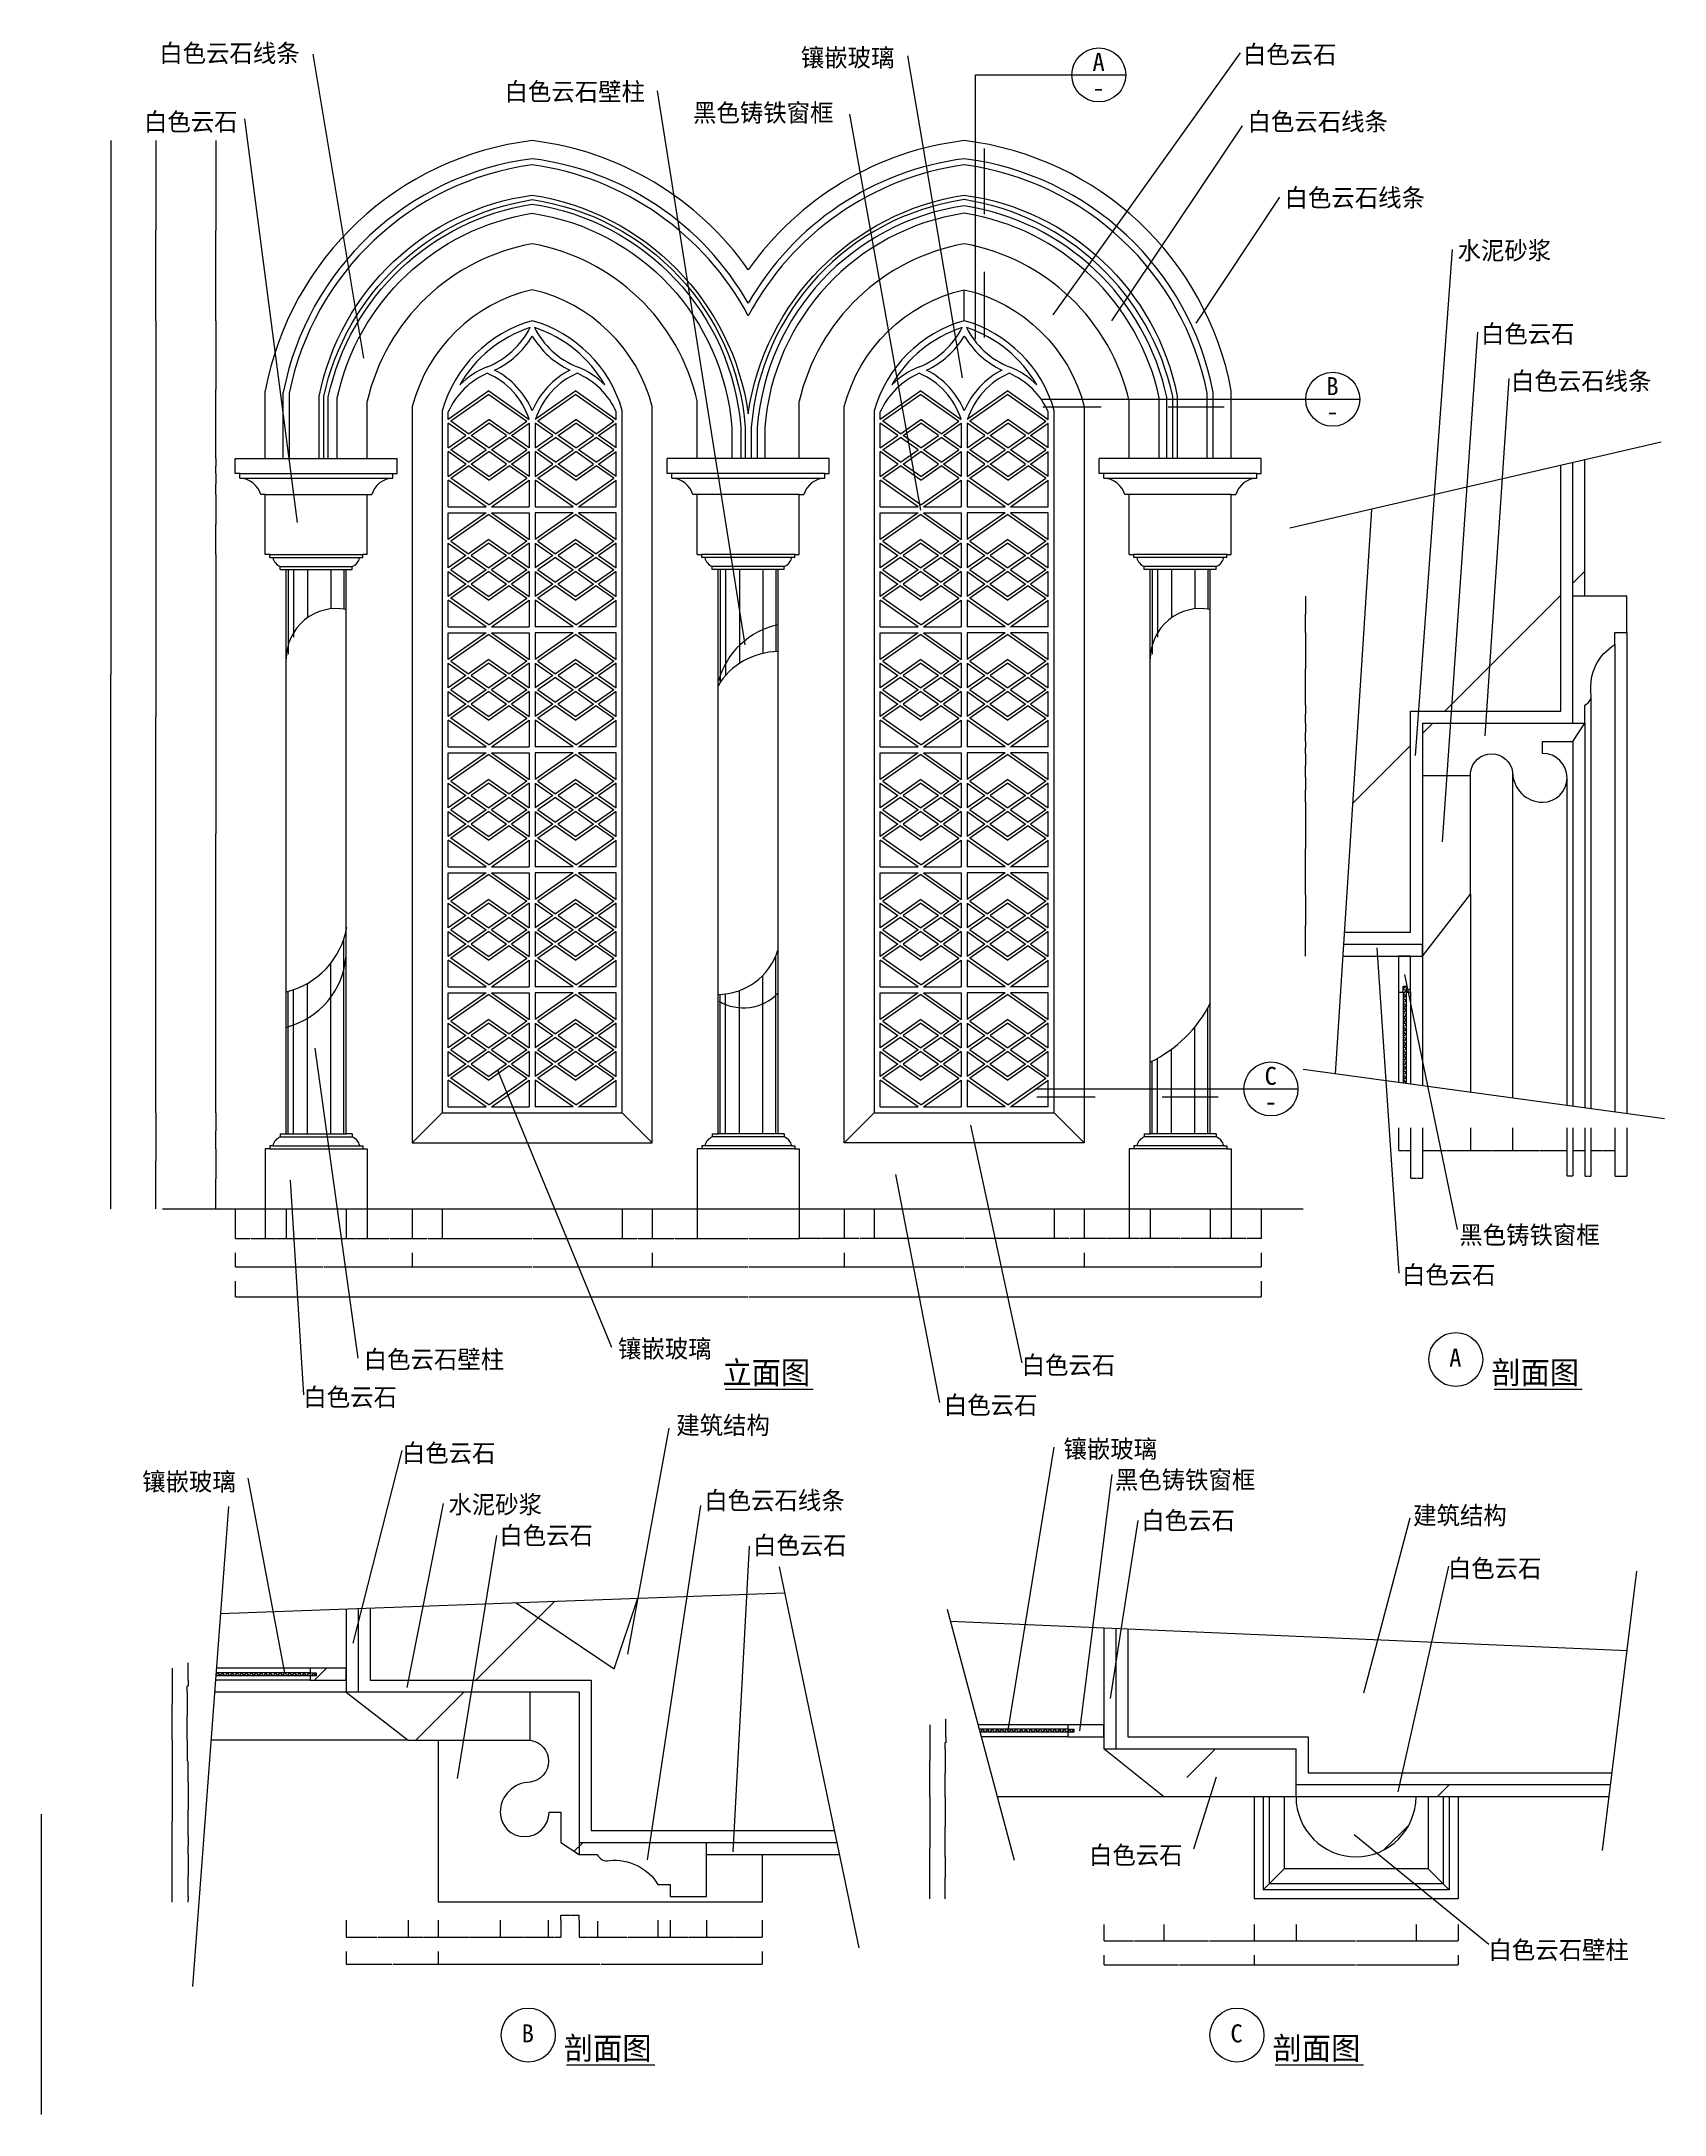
# Model space of a CAD drawing. Header units: metres. Extents: x 0 to 5410, y 0 to 6910.
import ezdxf

# ---------------------------------------------------------------- set-up
doc = ezdxf.new("R2010")
doc.units = ezdxf.units.M
for name, color, linetype in [('2', 2, 'Continuous'), ('3', 3, 'Continuous'), ('4', 4, 'Continuous'), ('7', 7, 'Continuous'), ('BH', 3, 'Continuous'), ('DIM', 3, 'Continuous'), ('TEXT', 3, 'Continuous')]:
    doc.layers.add(name, color=color, linetype=linetype)
doc.dimstyles.get("Standard").update_dxf_attribs({"dimtxt": 2.5, "dimasz": 2.5, "dimexe": 1.25, "dimexo": 0.625, "dimtad": 1, "dimcen": 2.5, "dimazin": 3, "dimtfac": 1, "dimtmove": 0, "dimatfit": 3})

# ---------------------------------------------------------------- blocks, each defined once
blk = doc.blocks.new('BH2')
at = {"layer": 'BH'}
blk.add_lwpolyline([(0, 32), (5, 28), (0, 24), (5, 20), (0, 16), (5, 12), (0, 8), (5, 4), (0, 0)], dxfattribs=at)
blk = doc.blocks.new('*D1')
for p, q in [((1935.52, 3019.63), (1935.52, 2920.46)), ((2035.52, 3019.63), (2035.52, 2920.46)), ((1935.77, 2920.46), (1984.02, 2920.46)), ((1987.02, 2920.46), (2035.27, 2920.46))]:
    blk.add_line(p, q)
at = {"layer": 'Defpoints'}
for p in [(1935.52, 3019.63), (2035.52, 3019.63), (1935.52, 2920.46)]:
    blk.add_point(p, dxfattribs=at)
at = {"layer": 'DIM', "insert": (1985.52, 2920.46), "char_height": 1, "attachment_point": 5}
blk.add_mtext('100', dxfattribs=at)
blk = doc.blocks.new('*D2')
for p, q in [((1335.52, 3019.63), (1335.52, 2920.46)), ((1935.52, 3019.63), (1935.52, 2920.46)), ((1335.77, 2920.46), (1634.02, 2920.46)), ((1637.02, 2920.46), (1935.27, 2920.46))]:
    blk.add_line(p, q)
at = {"layer": 'Defpoints'}
for p in [(1335.52, 3019.63), (1935.52, 3019.63), (1335.52, 2920.46)]:
    blk.add_point(p, dxfattribs=at)
at = {"layer": 'DIM', "insert": (1635.52, 2920.46), "char_height": 1, "attachment_point": 5}
blk.add_mtext('600', dxfattribs=at)
blk = doc.blocks.new('*D3')
for p, q in [((1235.52, 2872.83), (1235.52, 2825.87)), ((2035.52, 2872.83), (2035.52, 2825.87)), ((1235.77, 2825.87), (1634.02, 2825.87)), ((1637.02, 2825.87), (2035.27, 2825.87))]:
    blk.add_line(p, q)
at = {"layer": 'Defpoints'}
for p in [(1235.52, 2872.83), (2035.52, 2872.83), (1235.52, 2825.87)]:
    blk.add_point(p, dxfattribs=at)
at = {"layer": 'DIM', "insert": (1635.52, 2825.87), "char_height": 1, "attachment_point": 5}
blk.add_mtext('800', dxfattribs=at)
blk = doc.blocks.new('*D4')
for p, q in [((1852.56, 644.71), (1852.56, 591.64)), ((2054.46, 644.71), (2054.46, 591.64)), ((1852.81, 591.64), (1952.01, 591.64)), ((1955.01, 591.64), (2054.21, 591.64))]:
    blk.add_line(p, q)
at = {"layer": 'Defpoints'}
for p in [(1852.56, 644.71), (2054.46, 644.71), (1852.56, 591.64)]:
    blk.add_point(p, dxfattribs=at)
at = {"layer": 'DIM', "insert": (1953.51, 591.64), "char_height": 1, "attachment_point": 5}
blk.add_mtext('100', dxfattribs=at)
blk = doc.blocks.new('*D5')
for p, q in [((645.52, 2778.25), (645.52, 2725.87)), ((4065.52, 2778.25), (4065.52, 2725.87)), ((645.77, 2725.87), (2353.52, 2725.87)), ((2357.52, 2725.87), (4065.27, 2725.87))]:
    blk.add_line(p, q)
at = {"layer": 'Defpoints'}
for p in [(645.52, 2778.25), (4065.52, 2778.25), (645.52, 2725.87)]:
    blk.add_point(p, dxfattribs=at)
at = {"layer": 'DIM', "insert": (2355.52, 2725.87), "char_height": 1, "attachment_point": 5}
blk.add_mtext('3420', dxfattribs=at)
blk = doc.blocks.new('*D6')
for p, q in [((1322.08, 544.01), (1322.08, 500.92)), ((1322.33, 500.92), (1860.58, 500.92)), ((1863.58, 500.92), (2401.83, 500.92)), ((2402.08, 544.01), (2402.08, 500.92))]:
    blk.add_line(p, q)
at = {"layer": 'Defpoints'}
for p in [(1322.08, 544.01), (1322.08, 500.92), (2402.08, 544.01)]:
    blk.add_point(p, dxfattribs=at)
at = {"layer": 'DIM', "insert": (1862.08, 500.92), "char_height": 1, "attachment_point": 5}
blk.add_mtext('540', dxfattribs=at)
blk = doc.blocks.new('*D7')
for p, q in [((580.34, 5199.62), (580.34, 4269.41)), ((580.09, 4269.41), (579.84, 4269.41)), ((580.34, 3339.21), (580.34, 4269.41)), ((580.34, 4269.41), (580.34, 4269.41)), ((580.59, 4269.41), (580.84, 4269.41))]:
    blk.add_line(p, q)
at = {"layer": 'Defpoints'}
for p in [(580.34, 5199.62), (580.34, 4269.41), (580.34, 3339.21)]:
    blk.add_point(p, dxfattribs=at)
at = {"layer": 'DIM', "insert": (580.34, 4270.535), "char_height": 1, "attachment_point": 5}
blk.add_mtext('0', dxfattribs=at)
blk = doc.blocks.new('*D8')
for p, q in [((381.28, 5979.51), (381.28, 4659.36)), ((381.03, 4659.36), (380.78, 4659.36)), ((381.28, 3339.21), (381.28, 4659.36)), ((381.28, 4659.36), (381.28, 4659.36)), ((381.53, 4659.36), (381.78, 4659.36))]:
    blk.add_line(p, q)
at = {"layer": 'Defpoints'}
for p in [(381.28, 5979.51), (381.28, 4659.36), (381.28, 3339.21)]:
    blk.add_point(p, dxfattribs=at)
at = {"layer": 'DIM', "insert": (381.28, 4660.485), "char_height": 1, "attachment_point": 5}
blk.add_mtext('0', dxfattribs=at)
blk = doc.blocks.new('*D9')
for p, q in [((231.15, 6579.67), (231.15, 4799.44)), ((230.9, 4799.44), (230.65, 4799.44)), ((231.15, 3019.21), (231.15, 4799.44)), ((231.15, 4799.44), (231.15, 4799.44)), ((231.4, 4799.44), (231.65, 4799.44))]:
    blk.add_line(p, q)
at = {"layer": 'Defpoints'}
for p in [(231.15, 6579.67), (231.15, 4799.44), (231.15, 3019.21)]:
    blk.add_point(p, dxfattribs=at)
at = {"layer": 'DIM', "insert": (231.15, 4800.565), "char_height": 1, "attachment_point": 5}
blk.add_mtext('3560', dxfattribs=at)
blk = doc.blocks.new('*D10')
for p, q in [((815.52, 3019.21), (815.52, 2920.46)), ((1015.52, 3019.21), (1015.52, 2920.46)), ((815.77, 2920.46), (914.02, 2920.46)), ((917.02, 2920.46), (1015.27, 2920.46))]:
    blk.add_line(p, q)
at = {"layer": 'Defpoints'}
for p in [(815.52, 3019.21), (1015.52, 3019.21), (815.52, 2920.46)]:
    blk.add_point(p, dxfattribs=at)
at = {"layer": 'DIM', "insert": (915.52, 2920.46), "char_height": 1, "attachment_point": 5}
blk.add_mtext('200', dxfattribs=at)
blk = doc.blocks.new('*D11')
for p, q in [((645.52, 2872.83), (645.52, 2825.87)), ((1235.52, 2872.83), (1235.52, 2825.87)), ((645.77, 2825.87), (939.02, 2825.87)), ((942.02, 2825.87), (1235.27, 2825.87))]:
    blk.add_line(p, q)
at = {"layer": 'Defpoints'}
for p in [(645.52, 2872.83), (1235.52, 2872.83), (645.52, 2825.87)]:
    blk.add_point(p, dxfattribs=at)
at = {"layer": 'DIM', "insert": (940.52, 2825.87), "char_height": 1, "attachment_point": 5}
blk.add_mtext('590', dxfattribs=at)
blk = doc.blocks.new('*D12')
for p, q in [((488.24, 1506.07), (487.99, 1506.07)), ((488.49, 1487.89), (488.49, 1506.07)), ((488.49, 1447.89), (488.49, 1506.07)), ((488.49, 1506.07), (488.49, 1506.07)), ((488.74, 1506.07), (488.99, 1506.07))]:
    blk.add_line(p, q)
at = {"layer": 'Defpoints'}
for p in [(488.49, 1506.07), (488.49, 1487.89), (488.49, 1447.89)]:
    blk.add_point(p, dxfattribs=at)
at = {"layer": 'DIM', "insert": (488.49, 1507.195), "char_height": 1, "attachment_point": 5}
blk.add_mtext('20', dxfattribs=at)
blk = doc.blocks.new('*D13')
for p, q in [((485.64, 1247.89), (485.64, 1177.41)), ((485.89, 1177.41), (486.065, 1177.41)), ((488.065, 1177.41), (488.24, 1177.41)), ((488.49, 1106.93), (488.49, 1177.41))]:
    blk.add_line(p, q)
at = {"layer": 'Defpoints'}
for p in [(485.64, 1247.89), (485.64, 1177.41), (488.49, 1106.93)]:
    blk.add_point(p, dxfattribs=at)
at = {"layer": 'DIM', "insert": (487.065, 1177.41), "char_height": 1, "attachment_point": 5}
blk.add_mtext('70', dxfattribs=at)
blk = doc.blocks.new('*D14')
for p, q in [((486.065, 1427.89), (485.39, 1427.89)), ((485.64, 1407.89), (485.64, 1427.89)), ((488.74, 1427.89), (488.065, 1427.89)), ((488.49, 1447.89), (488.49, 1427.89))]:
    blk.add_line(p, q)
at = {"layer": 'Defpoints'}
for p in [(485.64, 1407.89), (488.49, 1447.89), (488.49, 1427.89)]:
    blk.add_point(p, dxfattribs=at)
at = {"layer": 'DIM', "insert": (487.065, 1427.89), "char_height": 1, "attachment_point": 5}
blk.add_mtext('20', dxfattribs=at)
blk = doc.blocks.new('*D15')
for p, q in [((485.64, 1407.89), (485.64, 1327.89)), ((485.39, 1327.89), (485.14, 1327.89)), ((485.64, 1247.89), (485.64, 1327.89)), ((485.64, 1327.89), (485.64, 1327.89)), ((485.89, 1327.89), (486.14, 1327.89))]:
    blk.add_line(p, q)
at = {"layer": 'Defpoints'}
for p in [(485.64, 1407.89), (485.64, 1327.89), (485.64, 1247.89)]:
    blk.add_point(p, dxfattribs=at)
at = {"layer": 'DIM', "insert": (485.64, 1329.015), "char_height": 1, "attachment_point": 5}
blk.add_mtext('80', dxfattribs=at)
blk = doc.blocks.new('*D16')
for p, q in [((488.49, 866.64), (488.49, 796.64)), ((488.24, 796.64), (487.99, 796.64)), ((488.49, 726.64), (488.49, 796.64)), ((488.49, 796.64), (488.49, 796.64)), ((488.74, 796.64), (488.99, 796.64))]:
    blk.add_line(p, q)
at = {"layer": 'Defpoints'}
for p in [(488.49, 866.64), (488.49, 796.64), (488.49, 726.64)]:
    blk.add_point(p, dxfattribs=at)
at = {"layer": 'DIM', "insert": (488.49, 797.765), "char_height": 1, "attachment_point": 5}
blk.add_mtext('70', dxfattribs=at)
blk = doc.blocks.new('*D17')
for p, q in [((488.49, 926.65), (488.49, 896.64)), ((488.24, 896.64), (487.99, 896.64)), ((488.49, 866.64), (488.49, 896.64)), ((488.49, 896.64), (488.49, 896.64)), ((488.74, 896.64), (488.99, 896.64))]:
    blk.add_line(p, q)
at = {"layer": 'Defpoints'}
for p in [(488.49, 926.65), (488.49, 896.64), (488.49, 866.64)]:
    blk.add_point(p, dxfattribs=at)
at = {"layer": 'DIM', "insert": (488.49, 897.765), "char_height": 1, "attachment_point": 5}
blk.add_mtext('30', dxfattribs=at)
blk = doc.blocks.new('*D18')
for p, q in [((488.24, 717.27), (487.99, 717.27)), ((488.49, 726.64), (488.49, 717.27)), ((488.49, 707.89), (488.49, 717.27)), ((488.49, 717.27), (488.49, 717.27)), ((488.74, 717.27), (488.99, 717.27))]:
    blk.add_line(p, q)
at = {"layer": 'Defpoints'}
for p in [(488.49, 726.64), (488.49, 717.27), (488.49, 707.89)]:
    blk.add_point(p, dxfattribs=at)
at = {"layer": 'DIM', "insert": (488.49, 718.395), "char_height": 1, "attachment_point": 5}
blk.add_mtext('10', dxfattribs=at)
blk = doc.blocks.new('*D19')
for p, q in [((488.49, 1106.93), (488.49, 1016.79)), ((488.24, 1016.79), (487.99, 1016.79)), ((488.49, 926.65), (488.49, 1016.79)), ((488.49, 1016.79), (488.49, 1016.79)), ((488.74, 1016.79), (488.99, 1016.79))]:
    blk.add_line(p, q)
at = {"layer": 'Defpoints'}
for p in [(488.49, 1106.93), (488.49, 1016.79), (488.49, 926.65)]:
    blk.add_point(p, dxfattribs=at)
at = {"layer": 'DIM', "insert": (488.49, 1017.915), "char_height": 1, "attachment_point": 5}
blk.add_mtext('90', dxfattribs=at)
blk = doc.blocks.new('*D20')
for p, q in [((435.25, 1247.89), (435.25, 977.89)), ((435, 977.89), (434.75, 977.89)), ((435.25, 707.89), (435.25, 977.89)), ((435.25, 977.89), (435.25, 977.89)), ((435.5, 977.89), (435.75, 977.89))]:
    blk.add_line(p, q)
at = {"layer": 'Defpoints'}
for p in [(435.25, 1247.89), (435.25, 977.89), (435.25, 707.89)]:
    blk.add_point(p, dxfattribs=at)
at = {"layer": 'DIM', "insert": (435.25, 979.015), "char_height": 1, "attachment_point": 5}
blk.add_mtext('270', dxfattribs=at)
blk = doc.blocks.new('*D21')
for p, q in [((435.25, 1487.89), (435.25, 1367.89)), ((435, 1367.89), (434.75, 1367.89)), ((435.25, 1247.89), (435.25, 1367.89)), ((435.25, 1367.89), (435.25, 1367.89)), ((435.5, 1367.89), (435.75, 1367.89))]:
    blk.add_line(p, q)
at = {"layer": 'Defpoints'}
for p in [(435.25, 1487.89), (435.25, 1367.89), (435.25, 1247.89)]:
    blk.add_point(p, dxfattribs=at)
at = {"layer": 'DIM', "insert": (435.25, 1369.015), "char_height": 1, "attachment_point": 5}
blk.add_mtext('120 ', dxfattribs=at)
blk = doc.blocks.new('*D22')
for p, q in [((580.34, 3339.21), (580.34, 3279.21)), ((580.09, 3279.21), (579.84, 3279.21)), ((580.34, 3219.21), (580.34, 3279.21)), ((580.34, 3279.21), (580.34, 3279.21)), ((580.59, 3279.21), (580.84, 3279.21))]:
    blk.add_line(p, q)
at = {"layer": 'Defpoints'}
for p in [(580.34, 3339.21), (580.34, 3279.21), (580.34, 3219.21)]:
    blk.add_point(p, dxfattribs=at)
at = {"layer": 'DIM', "insert": (580.34, 3280.335), "char_height": 1, "attachment_point": 5}
blk.add_mtext('0', dxfattribs=at)
blk = doc.blocks.new('*D23')
for p, q in [((580.34, 3219.21), (580.34, 3119.21)), ((580.09, 3119.21), (579.84, 3119.21)), ((580.34, 3019.21), (580.34, 3119.21)), ((580.34, 3119.21), (580.34, 3119.21)), ((580.59, 3119.21), (580.84, 3119.21))]:
    blk.add_line(p, q)
at = {"layer": 'Defpoints'}
for p in [(580.34, 3219.21), (580.34, 3119.21), (580.34, 3019.21)]:
    blk.add_point(p, dxfattribs=at)
at = {"layer": 'DIM', "insert": (580.34, 3120.335), "char_height": 1, "attachment_point": 5}
blk.add_mtext('0', dxfattribs=at)
blk = doc.blocks.new('*D24')
for p, q in [((381.28, 3339.21), (381.28, 3179.21)), ((381.03, 3179.21), (380.78, 3179.21)), ((381.28, 3019.21), (381.28, 3179.21)), ((381.28, 3179.21), (381.28, 3179.21)), ((381.53, 3179.21), (381.78, 3179.21))]:
    blk.add_line(p, q)
at = {"layer": 'Defpoints'}
for p in [(381.28, 3339.21), (381.28, 3179.21), (381.28, 3019.21)]:
    blk.add_point(p, dxfattribs=at)
at = {"layer": 'DIM', "insert": (381.28, 3180.335), "char_height": 1, "attachment_point": 5}
blk.add_mtext('0', dxfattribs=at)
blk = doc.blocks.new('*D25')
for p, q in [((645.52, 3019.21), (645.52, 2920.46)), ((745.52, 3019.21), (745.52, 2920.46)), ((645.77, 2920.46), (694.02, 2920.46)), ((697.02, 2920.46), (745.27, 2920.46))]:
    blk.add_line(p, q)
at = {"layer": 'Defpoints'}
for p in [(645.52, 3019.21), (745.52, 3019.21), (645.52, 2920.46)]:
    blk.add_point(p, dxfattribs=at)
at = {"layer": 'DIM', "insert": (695.52, 2920.46), "char_height": 1, "attachment_point": 5}
blk.add_mtext('100', dxfattribs=at)
blk = doc.blocks.new('*D26')
for p, q in [((745.52, 3019.21), (745.52, 2920.46)), ((815.52, 3019.21), (815.52, 2920.46)), ((745.77, 2920.46), (779.52, 2920.46)), ((781.52, 2920.46), (815.27, 2920.46))]:
    blk.add_line(p, q)
at = {"layer": 'Defpoints'}
for p in [(745.52, 3019.21), (815.52, 3019.21), (745.52, 2920.46)]:
    blk.add_point(p, dxfattribs=at)
at = {"layer": 'DIM', "insert": (780.52, 2920.46), "char_height": 1, "attachment_point": 5}
blk.add_mtext('70', dxfattribs=at)
blk = doc.blocks.new('*D27')
for p, q in [((1322.08, 647.82), (1322.08, 591.64)), ((1528.51, 647.82), (1528.51, 591.64)), ((1322.33, 591.64), (1423.795, 591.64)), ((1426.795, 591.64), (1528.26, 591.64))]:
    blk.add_line(p, q)
at = {"layer": 'Defpoints'}
for p in [(1322.08, 647.82), (1528.51, 647.82), (1322.08, 591.64)]:
    blk.add_point(p, dxfattribs=at)
at = {"layer": 'DIM', "insert": (1425.295, 591.64), "char_height": 1, "attachment_point": 5}
blk.add_mtext('100', dxfattribs=at)
blk = doc.blocks.new('*D28')
for p, q in [((1015.4, 647.82), (1015.4, 591.64)), ((1222.08, 647.82), (1222.08, 591.64)), ((1015.65, 591.64), (1117.24, 591.64)), ((1120.24, 591.64), (1221.83, 591.64))]:
    blk.add_line(p, q)
at = {"layer": 'Defpoints'}
for p in [(1015.4, 647.82), (1222.08, 647.82), (1015.4, 591.64)]:
    blk.add_point(p, dxfattribs=at)
at = {"layer": 'DIM', "insert": (1118.74, 591.64), "char_height": 1, "attachment_point": 5}
blk.add_mtext('100', dxfattribs=at)
blk = doc.blocks.new('*D29')
for p, q in [((1015.4, 544.01), (1015.4, 500.92)), ((1015.65, 500.92), (1167.24, 500.92)), ((1170.24, 500.92), (1321.83, 500.92)), ((1322.08, 544.01), (1322.08, 500.92))]:
    blk.add_line(p, q)
at = {"layer": 'Defpoints'}
for p in [(1015.4, 544.01), (1015.4, 500.92), (1322.08, 544.01)]:
    blk.add_point(p, dxfattribs=at)
at = {"layer": 'DIM', "insert": (1168.74, 500.92), "char_height": 1, "attachment_point": 5}
blk.add_mtext('150', dxfattribs=at)
blk = doc.blocks.new('*D30')
for p, q in [((1222.08, 647.82), (1222.08, 591.64)), ((1322.08, 647.82), (1322.08, 591.64)), ((1222.33, 591.64), (1271.08, 591.64)), ((1273.08, 591.64), (1321.83, 591.64))]:
    blk.add_line(p, q)
at = {"layer": 'Defpoints'}
for p in [(1222.08, 647.82), (1322.08, 647.82), (1222.08, 591.64)]:
    blk.add_point(p, dxfattribs=at)
at = {"layer": 'DIM', "insert": (1272.08, 591.64), "char_height": 1, "attachment_point": 5}
blk.add_mtext('50', dxfattribs=at)
blk = doc.blocks.new('*D31')
for p, q in [((1528.51, 647.82), (1528.51, 591.64)), ((1687.99, 647.82), (1687.99, 591.64)), ((1528.76, 591.64), (1607.25, 591.64)), ((1609.25, 591.64), (1687.74, 591.64))]:
    blk.add_line(p, q)
at = {"layer": 'Defpoints'}
for p in [(1528.51, 647.82), (1687.99, 647.82), (1528.51, 591.64)]:
    blk.add_point(p, dxfattribs=at)
at = {"layer": 'DIM', "insert": (1608.25, 591.64), "char_height": 1, "attachment_point": 5}
blk.add_mtext('80', dxfattribs=at)
blk = doc.blocks.new('*D32')
for p, q in [((1687.99, 647.82), (1687.99, 591.64)), ((1731.18, 647.82), (1731.18, 591.64)), ((1688.24, 591.64), (1708.585, 591.64)), ((1710.585, 591.64), (1730.93, 591.64))]:
    blk.add_line(p, q)
at = {"layer": 'Defpoints'}
for p in [(1687.99, 647.82), (1731.18, 647.82), (1687.99, 591.64)]:
    blk.add_point(p, dxfattribs=at)
at = {"layer": 'DIM', "insert": (1709.585, 591.64), "char_height": 1, "attachment_point": 5}
blk.add_mtext('20', dxfattribs=at)
blk = doc.blocks.new('*D33')
for p, q in [((1791.9, 647.82), (1791.9, 591.64)), ((1852.56, 644.71), (1852.56, 591.64)), ((1792.15, 591.64), (1821.23, 591.64)), ((1823.23, 591.64), (1852.31, 591.64))]:
    blk.add_line(p, q)
at = {"layer": 'Defpoints'}
for p in [(1791.9, 647.82), (1852.56, 644.71), (1791.9, 591.64)]:
    blk.add_point(p, dxfattribs=at)
at = {"layer": 'DIM', "insert": (1822.23, 591.64), "char_height": 1, "attachment_point": 5}
blk.add_mtext('30', dxfattribs=at)
blk = doc.blocks.new('*D34')
for p, q in [((1731.18, 647.82), (1731.18, 664.97)), ((1731.43, 664.97), (1760.54, 664.97)), ((1762.54, 664.97), (1791.65, 664.97)), ((1791.9, 647.82), (1791.9, 664.97))]:
    blk.add_line(p, q)
at = {"layer": 'Defpoints'}
for p in [(1731.18, 664.97), (1731.18, 647.82), (1791.9, 647.82)]:
    blk.add_point(p, dxfattribs=at)
at = {"layer": 'DIM', "insert": (1761.54, 664.97), "char_height": 1, "attachment_point": 5}
blk.add_mtext('30', dxfattribs=at)
blk = doc.blocks.new('*D35')
for p, q in [((1085.52, 3019.21), (1085.52, 2920.46)), ((1235.52, 3019.21), (1235.52, 2920.46)), ((1085.77, 2920.46), (1159.02, 2920.46)), ((1162.02, 2920.46), (1235.27, 2920.46))]:
    blk.add_line(p, q)
at = {"layer": 'Defpoints'}
for p in [(1085.52, 3019.21), (1235.52, 3019.21), (1085.52, 2920.46)]:
    blk.add_point(p, dxfattribs=at)
at = {"layer": 'DIM', "insert": (1160.52, 2920.46), "char_height": 1, "attachment_point": 5}
blk.add_mtext('150', dxfattribs=at)
blk = doc.blocks.new('*D36')
for p, q in [((1015.52, 3019.21), (1015.52, 2920.46)), ((1085.52, 3019.21), (1085.52, 2920.46)), ((1015.77, 2920.46), (1049.52, 2920.46)), ((1051.52, 2920.46), (1085.27, 2920.46))]:
    blk.add_line(p, q)
at = {"layer": 'Defpoints'}
for p in [(1015.52, 3019.21), (1085.52, 3019.21), (1015.52, 2920.46)]:
    blk.add_point(p, dxfattribs=at)
at = {"layer": 'DIM', "insert": (1050.52, 2920.46), "char_height": 1, "attachment_point": 5}
blk.add_mtext('70', dxfattribs=at)
blk = doc.blocks.new('*D37')
for p, q in [((1235.52, 3019.21), (1235.52, 2920.46)), ((1335.52, 3019.63), (1335.52, 2920.46)), ((1235.77, 2920.46), (1284.02, 2920.46)), ((1287.02, 2920.46), (1335.27, 2920.46))]:
    blk.add_line(p, q)
at = {"layer": 'Defpoints'}
for p in [(1235.52, 3019.21), (1335.52, 3019.63), (1235.52, 2920.46)]:
    blk.add_point(p, dxfattribs=at)
at = {"layer": 'DIM', "insert": (1285.52, 2920.46), "char_height": 1, "attachment_point": 5}
blk.add_mtext('100', dxfattribs=at)
blk = doc.blocks.new('*D38')
for p, q in [((580.34, 6579.67), (580.34, 6279.59)), ((580.09, 6279.59), (579.84, 6279.59)), ((580.34, 5979.51), (580.34, 6279.59)), ((580.34, 6279.59), (580.34, 6279.59)), ((580.59, 6279.59), (580.84, 6279.59))]:
    blk.add_line(p, q)
at = {"layer": 'Defpoints'}
for p in [(580.34, 6579.67), (580.34, 6279.59), (580.34, 5979.51)]:
    blk.add_point(p, dxfattribs=at)
at = {"layer": 'DIM', "insert": (580.34, 6280.715), "char_height": 1, "attachment_point": 5}
blk.add_mtext('0', dxfattribs=at)
blk = doc.blocks.new('*D39')
for p, q in [((580.09, 5494.62), (579.84, 5494.62)), ((580.34, 5519.62), (580.34, 5494.62)), ((580.34, 5469.62), (580.34, 5494.62)), ((580.34, 5494.62), (580.34, 5494.62)), ((580.59, 5494.62), (580.84, 5494.62))]:
    blk.add_line(p, q)
at = {"layer": 'Defpoints'}
for p in [(580.34, 5519.62), (580.34, 5494.62), (580.34, 5469.62)]:
    blk.add_point(p, dxfattribs=at)
at = {"layer": 'DIM', "insert": (580.34, 5495.745), "char_height": 1, "attachment_point": 5}
blk.add_mtext('0', dxfattribs=at)
blk = doc.blocks.new('*D40')
for p, q in [((580.34, 5469.62), (580.34, 5434.62)), ((580.09, 5434.62), (579.84, 5434.62)), ((580.34, 5399.62), (580.34, 5434.62)), ((580.34, 5434.62), (580.34, 5434.62)), ((580.59, 5434.62), (580.84, 5434.62))]:
    blk.add_line(p, q)
at = {"layer": 'Defpoints'}
for p in [(580.34, 5469.62), (580.34, 5434.62), (580.34, 5399.62)]:
    blk.add_point(p, dxfattribs=at)
at = {"layer": 'DIM', "insert": (580.34, 5435.745), "char_height": 1, "attachment_point": 5}
blk.add_mtext('0', dxfattribs=at)
blk = doc.blocks.new('*D41')
for p, q in [((580.34, 5399.62), (580.34, 5299.62)), ((580.09, 5299.62), (579.84, 5299.62)), ((580.34, 5199.62), (580.34, 5299.62)), ((580.34, 5299.62), (580.34, 5299.62)), ((580.59, 5299.62), (580.84, 5299.62))]:
    blk.add_line(p, q)
at = {"layer": 'Defpoints'}
for p in [(580.34, 5399.62), (580.34, 5299.62), (580.34, 5199.62)]:
    blk.add_point(p, dxfattribs=at)
at = {"layer": 'DIM', "insert": (580.34, 5300.745), "char_height": 1, "attachment_point": 5}
blk.add_mtext('0', dxfattribs=at)
blk = doc.blocks.new('*D42')
for p, q in [((580.34, 5979.51), (580.34, 5749.56)), ((580.09, 5749.56), (579.84, 5749.56)), ((580.34, 5519.62), (580.34, 5749.56)), ((580.34, 5749.56), (580.34, 5749.56)), ((580.59, 5749.56), (580.84, 5749.56))]:
    blk.add_line(p, q)
at = {"layer": 'Defpoints'}
for p in [(580.34, 5979.51), (580.34, 5749.56), (580.34, 5519.62)]:
    blk.add_point(p, dxfattribs=at)
at = {"layer": 'DIM', "insert": (580.34, 5750.685), "char_height": 1, "attachment_point": 5}
blk.add_mtext('0', dxfattribs=at)
blk = doc.blocks.new('*D43')
for p, q in [((381.28, 6579.67), (381.28, 6279.59)), ((381.03, 6279.59), (380.78, 6279.59)), ((381.28, 5979.51), (381.28, 6279.59)), ((381.28, 6279.59), (381.28, 6279.59)), ((381.53, 6279.59), (381.78, 6279.59))]:
    blk.add_line(p, q)
at = {"layer": 'Defpoints'}
for p in [(381.28, 6579.67), (381.28, 6279.59), (381.28, 5979.51)]:
    blk.add_point(p, dxfattribs=at)
at = {"layer": 'DIM', "insert": (381.28, 6280.715), "char_height": 1, "attachment_point": 5}
blk.add_mtext('0', dxfattribs=at)
blk = doc.blocks.new('*D44')
for p, q in [((3895.52, 3019.21), (3895.52, 2920.46)), ((3965.52, 3019.21), (3965.52, 2920.46)), ((3929.52, 2920.46), (3895.27, 2920.46)), ((3965.77, 2920.46), (3931.52, 2920.46))]:
    blk.add_line(p, q)
at = {"layer": 'Defpoints'}
for p in [(3895.52, 3019.21), (3965.52, 3019.21), (3965.52, 2920.46)]:
    blk.add_point(p, dxfattribs=at)
at = {"layer": 'DIM', "insert": (3930.52, 2920.46), "char_height": 1, "attachment_point": 5}
blk.add_mtext('70', dxfattribs=at)
blk = doc.blocks.new('*D45')
for p, q in [((3695.52, 3019.21), (3695.52, 2920.46)), ((3895.52, 3019.21), (3895.52, 2920.46)), ((3794.02, 2920.46), (3695.27, 2920.46)), ((3895.77, 2920.46), (3797.02, 2920.46))]:
    blk.add_line(p, q)
at = {"layer": 'Defpoints'}
for p in [(3695.52, 3019.21), (3895.52, 3019.21), (3895.52, 2920.46)]:
    blk.add_point(p, dxfattribs=at)
at = {"layer": 'DIM', "insert": (3795.52, 2920.46), "char_height": 1, "attachment_point": 5}
blk.add_mtext('200', dxfattribs=at)
blk = doc.blocks.new('*D46')
for p, q in [((3475.52, 2872.83), (3475.52, 2825.87)), ((4065.52, 2872.83), (4065.52, 2825.87)), ((3475.77, 2825.87), (3769.02, 2825.87)), ((3772.02, 2825.87), (4065.27, 2825.87))]:
    blk.add_line(p, q)
at = {"layer": 'Defpoints'}
for p in [(3475.52, 2872.83), (4065.52, 2872.83), (3475.52, 2825.87)]:
    blk.add_point(p, dxfattribs=at)
at = {"layer": 'DIM', "insert": (3770.52, 2825.87), "char_height": 1, "attachment_point": 5}
blk.add_mtext('590', dxfattribs=at)
blk = doc.blocks.new('*D47')
for p, q in [((3741.21, 633.25), (3741.21, 578.67)), ((4041.21, 633.25), (4041.21, 578.67)), ((3741.46, 578.67), (3889.71, 578.67)), ((3892.71, 578.67), (4040.96, 578.67))]:
    blk.add_line(p, q)
at = {"layer": 'Defpoints'}
for p in [(3741.21, 633.25), (4041.21, 633.25), (3741.21, 578.67)]:
    blk.add_point(p, dxfattribs=at)
at = {"layer": 'DIM', "insert": (3891.21, 578.67), "char_height": 1, "attachment_point": 5}
blk.add_mtext('150', dxfattribs=at)
blk = doc.blocks.new('*D48')
for p, q in [((3541.21, 531.05), (3541.21, 499.01)), ((3541.46, 499.01), (3789.71, 499.01)), ((3792.71, 499.01), (4040.96, 499.01)), ((4041.21, 531.05), (4041.21, 499.01))]:
    blk.add_line(p, q)
at = {"layer": 'Defpoints'}
for p in [(3541.21, 531.05), (3541.21, 499.01), (4041.21, 531.05)]:
    blk.add_point(p, dxfattribs=at)
at = {"layer": 'DIM', "insert": (3791.21, 499.01), "char_height": 1, "attachment_point": 5}
blk.add_mtext('250', dxfattribs=at)
blk = doc.blocks.new('*D49')
for p, q in [((2775.52, 3019.63), (2775.52, 2920.46)), ((3375.52, 3019.63), (3375.52, 2920.46)), ((3074.02, 2920.46), (2775.27, 2920.46)), ((3375.77, 2920.46), (3077.02, 2920.46))]:
    blk.add_line(p, q)
at = {"layer": 'Defpoints'}
for p in [(2775.52, 3019.63), (3375.52, 3019.63), (3375.52, 2920.46)]:
    blk.add_point(p, dxfattribs=at)
at = {"layer": 'DIM', "insert": (3075.52, 2920.46), "char_height": 1, "attachment_point": 5}
blk.add_mtext('600', dxfattribs=at)
blk = doc.blocks.new('*D50')
for p, q in [((2675.52, 2872.83), (2675.52, 2825.87)), ((3475.52, 2872.83), (3475.52, 2825.87)), ((2675.77, 2825.87), (3074.02, 2825.87)), ((3077.02, 2825.87), (3475.27, 2825.87))]:
    blk.add_line(p, q)
at = {"layer": 'Defpoints'}
for p in [(2675.52, 2872.83), (3475.52, 2872.83), (2675.52, 2825.87)]:
    blk.add_point(p, dxfattribs=at)
at = {"layer": 'DIM', "insert": (3075.52, 2825.87), "char_height": 1, "attachment_point": 5}
blk.add_mtext('800', dxfattribs=at)
blk = doc.blocks.new('*D51')
for p, q in [((3014.06, 1317.47), (3013.81, 1317.47)), ((3014.31, 1299.28), (3014.31, 1317.47)), ((3014.31, 1259.28), (3014.31, 1317.47)), ((3014.31, 1317.47), (3014.31, 1317.47)), ((3014.56, 1317.47), (3014.81, 1317.47))]:
    blk.add_line(p, q)
at = {"layer": 'Defpoints'}
for p in [(3014.31, 1317.47), (3014.31, 1299.28), (3014.31, 1259.28)]:
    blk.add_point(p, dxfattribs=at)
at = {"layer": 'DIM', "insert": (3014.31, 1318.595), "char_height": 1, "attachment_point": 5}
blk.add_mtext('20', dxfattribs=at)
blk = doc.blocks.new('*D52')
for p, q in [((3014.31, 1259.28), (3014.31, 1239.28)), ((3011.885, 1239.28), (3011.21, 1239.28)), ((3011.46, 1219.28), (3011.46, 1239.28)), ((3014.56, 1239.28), (3013.885, 1239.28))]:
    blk.add_line(p, q)
at = {"layer": 'Defpoints'}
for p in [(3014.31, 1259.28), (3011.46, 1219.28), (3014.31, 1239.28)]:
    blk.add_point(p, dxfattribs=at)
at = {"layer": 'DIM', "insert": (3012.885, 1239.28), "char_height": 1, "attachment_point": 5}
blk.add_mtext('20', dxfattribs=at)
blk = doc.blocks.new('*D53')
for p, q in [((3011.46, 859.28), (3011.46, 789.28)), ((3011.21, 789.28), (3010.96, 789.28)), ((3011.46, 719.28), (3011.46, 789.28)), ((3011.46, 789.28), (3011.46, 789.28)), ((3011.71, 789.28), (3011.96, 789.28))]:
    blk.add_line(p, q)
at = {"layer": 'Defpoints'}
for p in [(3011.46, 859.28), (3011.46, 789.28), (3011.46, 719.28)]:
    blk.add_point(p, dxfattribs=at)
at = {"layer": 'DIM', "insert": (3011.46, 790.405), "char_height": 1, "attachment_point": 5}
blk.add_mtext('70', dxfattribs=at)
blk = doc.blocks.new('*D54')
for p, q in [((2961.07, 1299.28), (2961.07, 1179.28)), ((2960.82, 1179.28), (2960.57, 1179.28)), ((2961.07, 1059.28), (2961.07, 1179.28)), ((2961.07, 1179.28), (2961.07, 1179.28)), ((2961.32, 1179.28), (2961.57, 1179.28))]:
    blk.add_line(p, q)
at = {"layer": 'Defpoints'}
for p in [(2961.07, 1299.28), (2961.07, 1179.28), (2961.07, 1059.28)]:
    blk.add_point(p, dxfattribs=at)
at = {"layer": 'DIM', "insert": (2961.07, 1180.405), "char_height": 1, "attachment_point": 5}
blk.add_mtext('120 ', dxfattribs=at)
blk = doc.blocks.new('*D55')
for p, q in [((3011.46, 1219.28), (3011.46, 1139.28)), ((3011.21, 1139.28), (3010.96, 1139.28)), ((3011.46, 1059.28), (3011.46, 1139.28)), ((3011.46, 1139.28), (3011.46, 1139.28)), ((3011.71, 1139.28), (3011.96, 1139.28))]:
    blk.add_line(p, q)
at = {"layer": 'Defpoints'}
for p in [(3011.46, 1219.28), (3011.46, 1139.28), (3011.46, 1059.28)]:
    blk.add_point(p, dxfattribs=at)
at = {"layer": 'DIM', "insert": (3011.46, 1140.405), "char_height": 1, "attachment_point": 5}
blk.add_mtext('80', dxfattribs=at)
blk = doc.blocks.new('*D56')
for p, q in [((3011.46, 1059.28), (3011.46, 959.28)), ((3011.21, 959.28), (3010.96, 959.28)), ((3011.46, 859.28), (3011.46, 959.28)), ((3011.46, 959.28), (3011.46, 959.28)), ((3011.71, 959.28), (3011.96, 959.28))]:
    blk.add_line(p, q)
at = {"layer": 'Defpoints'}
for p in [(3011.46, 1059.28), (3011.46, 959.28), (3011.46, 859.28)]:
    blk.add_point(p, dxfattribs=at)
at = {"layer": 'DIM', "insert": (3011.46, 960.405), "char_height": 1, "attachment_point": 5}
blk.add_mtext('100', dxfattribs=at)
blk = doc.blocks.new('*D57')
for p, q in [((2961.07, 1059.28), (2961.07, 889.28)), ((2960.82, 889.28), (2960.57, 889.28)), ((2961.07, 719.28), (2961.07, 889.28)), ((2961.07, 889.28), (2961.07, 889.28)), ((2961.32, 889.28), (2961.57, 889.28))]:
    blk.add_line(p, q)
at = {"layer": 'Defpoints'}
for p in [(2961.07, 1059.28), (2961.07, 889.28), (2961.07, 719.28)]:
    blk.add_point(p, dxfattribs=at)
at = {"layer": 'DIM', "insert": (2961.07, 890.405), "char_height": 1, "attachment_point": 5}
blk.add_mtext('170', dxfattribs=at)
blk = doc.blocks.new('*D58')
for p, q in [((2094.79, 647.82), (2094.79, 591.64)), ((2215.71, 647.82), (2215.71, 591.64)), ((2095.04, 591.64), (2154.25, 591.64)), ((2156.25, 591.64), (2215.46, 591.64))]:
    blk.add_line(p, q)
at = {"layer": 'Defpoints'}
for p in [(2094.79, 647.82), (2215.71, 647.82), (2094.79, 591.64)]:
    blk.add_point(p, dxfattribs=at)
at = {"layer": 'DIM', "insert": (2155.25, 591.64), "char_height": 1, "attachment_point": 5}
blk.add_mtext('60', dxfattribs=at)
blk = doc.blocks.new('*D59')
for p, q in [((2054.46, 647.82), (2054.46, 591.64)), ((2094.79, 647.82), (2094.79, 591.64)), ((2054.71, 591.64), (2073.625, 591.64)), ((2075.625, 591.64), (2094.54, 591.64))]:
    blk.add_line(p, q)
at = {"layer": 'Defpoints'}
for p in [(2054.46, 647.82), (2094.79, 647.82), (2054.46, 591.64)]:
    blk.add_point(p, dxfattribs=at)
at = {"layer": 'DIM', "insert": (2074.625, 591.64), "char_height": 1, "attachment_point": 5}
blk.add_mtext('20', dxfattribs=at)
blk = doc.blocks.new('*D60')
for p, q in [((2215.71, 647.82), (2215.71, 591.64)), ((2402.08, 647.82), (2402.08, 591.64)), ((2215.96, 591.64), (2307.895, 591.64)), ((2309.895, 591.64), (2401.83, 591.64))]:
    blk.add_line(p, q)
at = {"layer": 'Defpoints'}
for p in [(2215.71, 647.82), (2402.08, 647.82), (2215.71, 591.64)]:
    blk.add_point(p, dxfattribs=at)
at = {"layer": 'DIM', "insert": (2308.895, 591.64), "char_height": 1, "attachment_point": 5}
blk.add_mtext('90', dxfattribs=at)
blk = doc.blocks.new('*D61')
for p, q in [((2185.52, 3038.17), (2185.52, 2920.46)), ((2525.52, 3038.17), (2525.52, 2920.46)), ((2185.77, 2920.46), (2354.02, 2920.46)), ((2357.02, 2920.46), (2525.27, 2920.46))]:
    blk.add_line(p, q)
at = {"layer": 'Defpoints'}
for p in [(2185.52, 3038.17), (2525.52, 3038.17), (2185.52, 2920.46)]:
    blk.add_point(p, dxfattribs=at)
at = {"layer": 'DIM', "insert": (2355.52, 2920.46), "char_height": 1, "attachment_point": 5}
blk.add_mtext('340', dxfattribs=at)
blk = doc.blocks.new('*D62')
for p, q in [((2035.52, 2872.83), (2035.52, 2825.87)), ((2675.52, 2872.83), (2675.52, 2825.87)), ((2035.77, 2825.87), (2354.02, 2825.87)), ((2357.02, 2825.87), (2675.27, 2825.87))]:
    blk.add_line(p, q)
at = {"layer": 'Defpoints'}
for p in [(2035.52, 2872.83), (2675.52, 2872.83), (2035.52, 2825.87)]:
    blk.add_point(p, dxfattribs=at)
at = {"layer": 'DIM', "insert": (2355.52, 2825.87), "char_height": 1, "attachment_point": 5}
blk.add_mtext('640', dxfattribs=at)
blk = doc.blocks.new('*D63')
for p, q in [((2035.52, 3019.63), (2035.52, 2920.46)), ((2185.52, 3038.17), (2185.52, 2920.46)), ((2035.77, 2920.46), (2109.02, 2920.46)), ((2112.02, 2920.46), (2185.27, 2920.46))]:
    blk.add_line(p, q)
at = {"layer": 'Defpoints'}
for p in [(2035.52, 3019.63), (2185.52, 3038.17), (2035.52, 2920.46)]:
    blk.add_point(p, dxfattribs=at)
at = {"layer": 'DIM', "insert": (2110.52, 2920.46), "char_height": 1, "attachment_point": 5}
blk.add_mtext('150', dxfattribs=at)
blk = doc.blocks.new('*D64')
for p, q in [((2675.52, 3019.63), (2675.52, 2920.46)), ((2775.52, 3019.63), (2775.52, 2920.46)), ((2724.02, 2920.46), (2675.27, 2920.46)), ((2775.77, 2920.46), (2727.02, 2920.46))]:
    blk.add_line(p, q)
at = {"layer": 'Defpoints'}
for p in [(2675.52, 3019.63), (2775.52, 3019.63), (2775.52, 2920.46)]:
    blk.add_point(p, dxfattribs=at)
at = {"layer": 'DIM', "insert": (2725.52, 2920.46), "char_height": 1, "attachment_point": 5}
blk.add_mtext('100', dxfattribs=at)
blk = doc.blocks.new('*D65')
for p, q in [((2525.52, 3038.17), (2525.52, 2920.46)), ((2675.52, 3019.63), (2675.52, 2920.46)), ((2599.02, 2920.46), (2525.27, 2920.46)), ((2675.77, 2920.46), (2602.02, 2920.46))]:
    blk.add_line(p, q)
at = {"layer": 'Defpoints'}
for p in [(2525.52, 3038.17), (2675.52, 3019.63), (2675.52, 2920.46)]:
    blk.add_point(p, dxfattribs=at)
at = {"layer": 'DIM', "insert": (2600.52, 2920.46), "char_height": 1, "attachment_point": 5}
blk.add_mtext('150', dxfattribs=at)
blk = doc.blocks.new('*D66')
for p, q in [((3541.21, 633.25), (3541.21, 578.67)), ((3741.21, 633.25), (3741.21, 578.67)), ((3541.46, 578.67), (3639.71, 578.67)), ((3642.71, 578.67), (3740.96, 578.67))]:
    blk.add_line(p, q)
at = {"layer": 'Defpoints'}
for p in [(3541.21, 633.25), (3741.21, 633.25), (3541.21, 578.67)]:
    blk.add_point(p, dxfattribs=at)
at = {"layer": 'DIM', "insert": (3641.21, 578.67), "char_height": 1, "attachment_point": 5}
blk.add_mtext('100', dxfattribs=at)
blk = doc.blocks.new('*D67')
for p, q in [((3375.52, 3019.63), (3375.52, 2920.46)), ((3475.52, 3019.21), (3475.52, 2920.46)), ((3424.02, 2920.46), (3375.27, 2920.46)), ((3475.77, 2920.46), (3427.02, 2920.46))]:
    blk.add_line(p, q)
at = {"layer": 'Defpoints'}
for p in [(3375.52, 3019.63), (3475.52, 3019.21), (3475.52, 2920.46)]:
    blk.add_point(p, dxfattribs=at)
at = {"layer": 'DIM', "insert": (3425.52, 2920.46), "char_height": 1, "attachment_point": 5}
blk.add_mtext('100', dxfattribs=at)
blk = doc.blocks.new('*D68')
for p, q in [((3625.52, 3019.21), (3625.52, 2920.46)), ((3695.52, 3019.21), (3695.52, 2920.46)), ((3659.52, 2920.46), (3625.27, 2920.46)), ((3695.77, 2920.46), (3661.52, 2920.46))]:
    blk.add_line(p, q)
at = {"layer": 'Defpoints'}
for p in [(3625.52, 3019.21), (3695.52, 3019.21), (3695.52, 2920.46)]:
    blk.add_point(p, dxfattribs=at)
at = {"layer": 'DIM', "insert": (3660.52, 2920.46), "char_height": 1, "attachment_point": 5}
blk.add_mtext('70', dxfattribs=at)
blk = doc.blocks.new('*D69')
for p, q in [((3475.52, 3019.21), (3475.52, 2920.46)), ((3625.52, 3019.21), (3625.52, 2920.46)), ((3549.02, 2920.46), (3475.27, 2920.46)), ((3625.77, 2920.46), (3552.02, 2920.46))]:
    blk.add_line(p, q)
at = {"layer": 'Defpoints'}
for p in [(3475.52, 3019.21), (3625.52, 3019.21), (3625.52, 2920.46)]:
    blk.add_point(p, dxfattribs=at)
at = {"layer": 'DIM', "insert": (3550.52, 2920.46), "char_height": 1, "attachment_point": 5}
blk.add_mtext('150', dxfattribs=at)
blk = doc.blocks.new('*D70')
for p, q in [((4763.27, 3289.03), (4763.27, 3213.04)), ((4903.27, 3289.03), (4903.27, 3213.04)), ((4763.52, 3213.04), (4832.27, 3213.04)), ((4834.27, 3213.04), (4903.02, 3213.04))]:
    blk.add_line(p, q)
at = {"layer": 'Defpoints'}
for p in [(4763.27, 3289.03), (4903.27, 3289.03), (4763.27, 3213.04)]:
    blk.add_point(p, dxfattribs=at)
at = {"layer": 'DIM', "insert": (4833.27, 3213.04), "char_height": 1, "attachment_point": 5}
blk.add_mtext('70', dxfattribs=at)
blk = doc.blocks.new('*D71')
for p, q in [((4181.21, 633.25), (4181.21, 578.67)), ((4581.21, 633.25), (4581.21, 578.67)), ((4181.46, 578.67), (4379.71, 578.67)), ((4382.71, 578.67), (4580.96, 578.67))]:
    blk.add_line(p, q)
at = {"layer": 'Defpoints'}
for p in [(4181.21, 633.25), (4581.21, 633.25), (4181.21, 578.67)]:
    blk.add_point(p, dxfattribs=at)
at = {"layer": 'DIM', "insert": (4381.21, 578.67), "char_height": 1, "attachment_point": 5}
blk.add_mtext('200', dxfattribs=at)
blk = doc.blocks.new('*D72')
for p, q in [((4041.21, 531.05), (4041.21, 499.01)), ((4041.46, 499.01), (4379.71, 499.01)), ((4382.71, 499.01), (4720.96, 499.01)), ((4721.21, 531.05), (4721.21, 499.01))]:
    blk.add_line(p, q)
at = {"layer": 'Defpoints'}
for p in [(4041.21, 531.05), (4041.21, 499.01), (4721.21, 531.05)]:
    blk.add_point(p, dxfattribs=at)
at = {"layer": 'DIM', "insert": (4381.21, 499.01), "char_height": 1, "attachment_point": 5}
blk.add_mtext('340', dxfattribs=at)
blk = doc.blocks.new('*D73')
for p, q in [((4041.21, 633.25), (4041.21, 578.67)), ((4181.21, 633.25), (4181.21, 578.67)), ((4041.46, 578.67), (4110.21, 578.67)), ((4112.21, 578.67), (4180.96, 578.67))]:
    blk.add_line(p, q)
at = {"layer": 'Defpoints'}
for p in [(4041.21, 633.25), (4181.21, 633.25), (4041.21, 578.67)]:
    blk.add_point(p, dxfattribs=at)
at = {"layer": 'DIM', "insert": (4111.21, 578.67), "char_height": 1, "attachment_point": 5}
blk.add_mtext('70', dxfattribs=at)
blk = doc.blocks.new('*D74')
for p, q in [((4581.21, 633.25), (4581.21, 578.67)), ((4721.21, 633.25), (4721.21, 578.67)), ((4581.46, 578.67), (4650.21, 578.67)), ((4652.21, 578.67), (4720.96, 578.67))]:
    blk.add_line(p, q)
at = {"layer": 'Defpoints'}
for p in [(4581.21, 633.25), (4721.21, 633.25), (4581.21, 578.67)]:
    blk.add_point(p, dxfattribs=at)
at = {"layer": 'DIM', "insert": (4651.21, 578.67), "char_height": 1, "attachment_point": 5}
blk.add_mtext('70', dxfattribs=at)
blk = doc.blocks.new('*D75')
for p, q in [((-0.25, 1001.4), (-0.5, 1001.4)), ((0, 0), (0, 1001.4)), ((0, 0), (0, 1001.4)), ((0, 1001.4), (0, 1001.4)), ((0.25, 1001.4), (0.5, 1001.4))]:
    blk.add_line(p, q)
at = {"layer": 'Defpoints'}
for p in [(0, 1001.4), (0, 0), (0, 0)]:
    blk.add_point(p, dxfattribs=at)
at = {"layer": 'DIM', "insert": (0, 1002.525), "char_height": 1, "attachment_point": 5}
blk.add_mtext('0', dxfattribs=at)
blk = doc.blocks.new('*D76')
for p, q in [((3965.52, 3019.21), (3965.52, 2920.46)), ((4065.52, 3019.21), (4065.52, 2920.46)), ((4014.02, 2920.46), (3965.27, 2920.46)), ((4065.77, 2920.46), (4017.02, 2920.46))]:
    blk.add_line(p, q)
at = {"layer": 'Defpoints'}
for p in [(3965.52, 3019.21), (4065.52, 3019.21), (4065.52, 2920.46)]:
    blk.add_point(p, dxfattribs=at)
at = {"layer": 'DIM', "insert": (4015.52, 2920.46), "char_height": 1, "attachment_point": 5}
blk.add_mtext('100', dxfattribs=at)
blk = doc.blocks.new('*D77')
for p, q in [((4603.27, 3289.03), (4603.27, 3213.04)), ((4763.27, 3289.03), (4763.27, 3213.04)), ((4603.52, 3213.04), (4682.27, 3213.04)), ((4684.27, 3213.04), (4763.02, 3213.04))]:
    blk.add_line(p, q)
at = {"layer": 'Defpoints'}
for p in [(4603.27, 3289.03), (4763.27, 3289.03), (4603.27, 3213.04)]:
    blk.add_point(p, dxfattribs=at)
at = {"layer": 'DIM', "insert": (4683.27, 3213.04), "char_height": 1, "attachment_point": 5}
blk.add_mtext('80', dxfattribs=at)
blk = doc.blocks.new('*D78')
for p, q in [((4563.27, 3289.03), (4563.27, 3121.07)), ((4603.27, 3289.03), (4603.27, 3121.07)), ((4563.52, 3121.07), (4582.27, 3121.07)), ((4584.27, 3121.07), (4603.02, 3121.07))]:
    blk.add_line(p, q)
at = {"layer": 'Defpoints'}
for p in [(4563.27, 3289.03), (4603.27, 3289.03), (4563.27, 3121.07)]:
    blk.add_point(p, dxfattribs=at)
at = {"layer": 'DIM', "insert": (4583.27, 3121.07), "char_height": 1, "attachment_point": 5}
blk.add_mtext('20', dxfattribs=at)
blk = doc.blocks.new('*D79')
for p, q in [((4523.27, 3289.03), (4523.27, 3213.04)), ((4563.27, 3289.03), (4563.27, 3213.04)), ((4523.52, 3213.04), (4542.27, 3213.04)), ((4544.27, 3213.04), (4563.02, 3213.04))]:
    blk.add_line(p, q)
at = {"layer": 'Defpoints'}
for p in [(4523.27, 3289.03), (4563.27, 3289.03), (4523.27, 3213.04)]:
    blk.add_point(p, dxfattribs=at)
at = {"layer": 'DIM', "insert": (4543.27, 3213.04), "char_height": 1, "attachment_point": 5}
blk.add_mtext('20', dxfattribs=at)
blk = doc.blocks.new('*D80')
for p, q in [((5084.51, 3289.03), (5084.51, 3128.92)), ((5104.51, 3289.03), (5104.51, 3128.92)), ((5084.76, 3128.92), (5093.51, 3128.92)), ((5095.51, 3128.92), (5104.26, 3128.92))]:
    blk.add_line(p, q)
at = {"layer": 'Defpoints'}
for p in [(5084.51, 3289.03), (5104.51, 3289.03), (5084.51, 3128.92)]:
    blk.add_point(p, dxfattribs=at)
at = {"layer": 'DIM', "insert": (5094.51, 3128.92), "char_height": 1, "attachment_point": 5}
blk.add_mtext('10', dxfattribs=at)
blk = doc.blocks.new('*D81')
for p, q in [((5104.51, 3289.03), (5104.51, 3213.04)), ((5144.51, 3289.03), (5144.51, 3213.04)), ((5104.76, 3213.04), (5123.51, 3213.04)), ((5125.51, 3213.04), (5144.26, 3213.04))]:
    blk.add_line(p, q)
at = {"layer": 'Defpoints'}
for p in [(5104.51, 3289.03), (5144.51, 3289.03), (5104.51, 3213.04)]:
    blk.add_point(p, dxfattribs=at)
at = {"layer": 'DIM', "insert": (5124.51, 3213.04), "char_height": 1, "attachment_point": 5}
blk.add_mtext('20', dxfattribs=at)
blk = doc.blocks.new('*D82')
for p, q in [((4903.27, 3289.03), (4903.27, 3213.04)), ((5084.51, 3289.03), (5084.51, 3213.04)), ((4903.52, 3213.04), (4992.89, 3213.04)), ((4994.89, 3213.04), (5084.26, 3213.04))]:
    blk.add_line(p, q)
at = {"layer": 'Defpoints'}
for p in [(4903.27, 3289.03), (5084.51, 3289.03), (4903.27, 3213.04)]:
    blk.add_point(p, dxfattribs=at)
at = {"layer": 'DIM', "insert": (4993.89, 3213.04), "char_height": 1, "attachment_point": 5}
blk.add_mtext('90', dxfattribs=at)
blk = doc.blocks.new('*D83')
for p, q in [((5244.51, 3289.03), (5244.51, 3127.35)), ((5284.51, 3289.03), (5284.51, 3127.35)), ((5244.76, 3127.35), (5263.51, 3127.35)), ((5265.51, 3127.35), (5284.26, 3127.35))]:
    blk.add_line(p, q)
at = {"layer": 'Defpoints'}
for p in [(5244.51, 3289.03), (5284.51, 3289.03), (5244.51, 3127.35)]:
    blk.add_point(p, dxfattribs=at)
at = {"layer": 'DIM', "insert": (5264.51, 3127.35), "char_height": 1, "attachment_point": 5}
blk.add_mtext('20', dxfattribs=at)
blk = doc.blocks.new('*D84')
for p, q in [((5164.21, 3289.03), (5164.21, 3213.04)), ((5244.51, 3289.03), (5244.51, 3213.04)), ((5164.46, 3213.04), (5203.36, 3213.04)), ((5205.36, 3213.04), (5244.26, 3213.04))]:
    blk.add_line(p, q)
at = {"layer": 'Defpoints'}
for p in [(5164.21, 3289.03), (5244.51, 3289.03), (5164.21, 3213.04)]:
    blk.add_point(p, dxfattribs=at)
at = {"layer": 'DIM', "insert": (5204.36, 3213.04), "char_height": 1, "attachment_point": 5}
blk.add_mtext('40', dxfattribs=at)
blk = doc.blocks.new('*D85')
for p, q in [((5144.51, 3289.03), (5144.51, 3127.35)), ((5164.21, 3289.03), (5164.21, 3127.35)), ((5144.76, 3127.35), (5153.36, 3127.35)), ((5155.36, 3127.35), (5163.96, 3127.35))]:
    blk.add_line(p, q)
at = {"layer": 'Defpoints'}
for p in [(5144.51, 3289.03), (5164.21, 3289.03), (5144.51, 3127.35)]:
    blk.add_point(p, dxfattribs=at)
at = {"layer": 'DIM', "insert": (5154.36, 3127.35), "char_height": 1, "attachment_point": 5}
blk.add_mtext('10', dxfattribs=at)
blk = doc.blocks.new('*D86')
for p, q in [((4212.9, 4374.77), (4212.9, 4220.03)), ((4212.65, 4220.03), (4212.4, 4220.03)), ((4212.9, 4065.3), (4212.9, 4220.03)), ((4212.9, 4220.03), (4212.9, 4220.03)), ((4213.15, 4220.03), (4213.4, 4220.03))]:
    blk.add_line(p, q)
at = {"layer": 'Defpoints'}
for p in [(4212.9, 4374.77), (4212.9, 4220.03), (4212.9, 4065.3)]:
    blk.add_point(p, dxfattribs=at)
at = {"layer": 'DIM', "insert": (4212.9, 4221.155), "char_height": 1, "attachment_point": 5}
blk.add_mtext('150', dxfattribs=at)
blk = doc.blocks.new('*D87')
for p, q in [((4212.9, 4065.3), (4212.9, 3963.23)), ((4212.65, 3963.23), (4212.4, 3963.23)), ((4212.9, 3861.16), (4212.9, 3963.23)), ((4212.9, 3963.23), (4212.9, 3963.23)), ((4213.15, 3963.23), (4213.4, 3963.23))]:
    blk.add_line(p, q)
at = {"layer": 'Defpoints'}
for p in [(4212.9, 4065.3), (4212.9, 3963.23), (4212.9, 3861.16)]:
    blk.add_point(p, dxfattribs=at)
at = {"layer": 'DIM', "insert": (4212.9, 3964.355), "char_height": 1, "attachment_point": 5}
blk.add_mtext('100', dxfattribs=at)
blk = doc.blocks.new('*D88')
for p, q in [((4212.9, 5061.47), (4212.9, 5001.01)), ((4212.65, 5001.01), (4212.4, 5001.01)), ((4212.9, 4940.55), (4212.9, 5001.01)), ((4212.9, 5001.01), (4212.9, 5001.01)), ((4213.15, 5001.01), (4213.4, 5001.01))]:
    blk.add_line(p, q)
at = {"layer": 'Defpoints'}
for p in [(4212.9, 5061.47), (4212.9, 5001.01), (4212.9, 4940.55)]:
    blk.add_point(p, dxfattribs=at)
at = {"layer": 'DIM', "insert": (4212.9, 5002.135), "char_height": 1, "attachment_point": 5}
blk.add_mtext('60', dxfattribs=at)
blk = doc.blocks.new('*D89')
for p, q in [((4212.9, 4576.95), (4212.9, 4557.03)), ((4212.65, 4557.03), (4212.4, 4557.03)), ((4212.9, 4537.11), (4212.9, 4557.03)), ((4212.9, 4557.03), (4212.9, 4557.03)), ((4213.15, 4557.03), (4213.4, 4557.03))]:
    blk.add_line(p, q)
at = {"layer": 'Defpoints'}
for p in [(4212.9, 4576.95), (4212.9, 4557.03), (4212.9, 4537.11)]:
    blk.add_point(p, dxfattribs=at)
at = {"layer": 'DIM', "insert": (4212.9, 4558.155), "char_height": 1, "attachment_point": 5}
blk.add_mtext('20', dxfattribs=at)
blk = doc.blocks.new('*D90')
for p, q in [((4212.65, 4667.63), (4212.4, 4667.63)), ((4212.9, 4697.59), (4212.9, 4667.63)), ((4212.9, 4637.66), (4212.9, 4667.63)), ((4212.9, 4667.63), (4212.9, 4667.63)), ((4213.15, 4667.63), (4213.4, 4667.63))]:
    blk.add_line(p, q)
at = {"layer": 'Defpoints'}
for p in [(4212.9, 4697.59), (4212.9, 4667.63), (4212.9, 4637.66)]:
    blk.add_point(p, dxfattribs=at)
at = {"layer": 'DIM', "insert": (4212.9, 4668.755), "char_height": 1, "attachment_point": 5}
blk.add_mtext('30', dxfattribs=at)
blk = doc.blocks.new('*D91')
for p, q in [((4212.9, 4637.66), (4212.9, 4607.31)), ((4212.65, 4607.31), (4212.4, 4607.31)), ((4212.9, 4576.95), (4212.9, 4607.31)), ((4212.9, 4607.31), (4212.9, 4607.31)), ((4213.15, 4607.31), (4213.4, 4607.31))]:
    blk.add_line(p, q)
at = {"layer": 'Defpoints'}
for p in [(4212.9, 4637.66), (4212.9, 4607.31), (4212.9, 4576.95)]:
    blk.add_point(p, dxfattribs=at)
at = {"layer": 'DIM', "insert": (4212.9, 4608.435), "char_height": 1, "attachment_point": 5}
blk.add_mtext('30', dxfattribs=at)
blk = doc.blocks.new('*D92')
for p, q in [((4212.65, 4497.27), (4212.4, 4497.27)), ((4212.9, 4537.11), (4212.9, 4497.27)), ((4212.9, 4457.44), (4212.9, 4497.27)), ((4212.9, 4497.27), (4212.9, 4497.27)), ((4213.15, 4497.27), (4213.4, 4497.27))]:
    blk.add_line(p, q)
at = {"layer": 'Defpoints'}
for p in [(4212.9, 4537.11), (4212.9, 4497.27), (4212.9, 4457.44)]:
    blk.add_point(p, dxfattribs=at)
at = {"layer": 'DIM', "insert": (4212.9, 4498.395), "char_height": 1, "attachment_point": 5}
blk.add_mtext('40', dxfattribs=at)
blk = doc.blocks.new('*D93')
for p, q in [((4212.9, 4457.44), (4212.9, 4416.11)), ((4212.65, 4416.11), (4212.4, 4416.11)), ((4212.9, 4374.77), (4212.9, 4416.11)), ((4212.9, 4416.11), (4212.9, 4416.11)), ((4213.15, 4416.11), (4213.4, 4416.11))]:
    blk.add_line(p, q)
at = {"layer": 'Defpoints'}
for p in [(4212.9, 4457.44), (4212.9, 4416.11), (4212.9, 4374.77)]:
    blk.add_point(p, dxfattribs=at)
at = {"layer": 'DIM', "insert": (4212.9, 4417.235), "char_height": 1, "attachment_point": 5}
blk.add_mtext('40', dxfattribs=at)
blk = doc.blocks.new('*D94')
for p, q in [((4212.9, 4940.55), (4212.9, 4819.07)), ((4212.65, 4819.07), (4212.4, 4819.07)), ((4212.9, 4697.59), (4212.9, 4819.07)), ((4212.9, 4819.07), (4212.9, 4819.07)), ((4213.15, 4819.07), (4213.4, 4819.07))]:
    blk.add_line(p, q)
at = {"layer": 'Defpoints'}
for p in [(4212.9, 4940.55), (4212.9, 4819.07), (4212.9, 4697.59)]:
    blk.add_point(p, dxfattribs=at)
at = {"layer": 'DIM', "insert": (4212.9, 4820.195), "char_height": 1, "attachment_point": 5}
blk.add_mtext('120', dxfattribs=at)

msp = doc.modelspace()

# ---------------------------------------------------------------- hatches: boundary and pattern name
at = {"layer": 'BH'}
h = msp.add_hatch(dxfattribs=at)
h.set_pattern_fill('AR-CONC', scale=10)
h.paths.add_polyline_path([(5104.51, 4637.66), (5104.51, 5507.18), (5064.51, 5497.92), (5064.51, 4677.66), (4563.27, 4677.66), (4563.27, 3941.16), (4342.44, 3941.16), (4339.88, 3901.16), (4603.27, 3901.16), (4603.27, 4637.66)])
h = msp.add_hatch(dxfattribs=at)
h.set_pattern_fill('AR-CONC', scale=50)
h.paths.add_polyline_path([(5064.51, 5497.92), (4432.52, 5351.62), (4342.44, 3941.16), (4563.27, 3941.16), (4563.27, 4677.66), (5064.51, 4677.66)])
h = msp.add_hatch(dxfattribs=at)
h.set_pattern_fill('ANSI31', scale=1000)
h.paths.add_polyline_path([(5064.51, 5497.92), (4432.52, 5351.62), (4342.44, 3941.16), (4563.27, 3941.16), (4563.27, 4677.66), (5064.51, 4677.66)])
h = msp.add_hatch(dxfattribs=at)
h.set_pattern_fill('ANSI33', scale=200)
h.paths.add_polyline_path([(5104.51, 5061.47), (5144.51, 5061.47), (5144.51, 5516.44), (5104.51, 5507.18)])
h = msp.add_hatch(dxfattribs=at)
h.set_pattern_fill('ANSI33', scale=200)
h.paths.add_polyline_path([(5104.51, 4637.66), (5144.51, 4637.66), (5144.51, 4698.32, 0.36), (5164.51, 4738.32, -0.29), (5244.51, 4900.22), (5244.51, 4940.55), (5284.51, 4940.55), (5284.51, 5061.47), (5144.51, 5061.47), (5104.51, 5061.47)])
h.paths.add_polyline_path([(4903.27, 4474.12, 0.41), (5003.26, 4374.27, 1), (5003.26, 4537.11), (5003.26, 4576.95), (5104.51, 4576.95), (5144.51, 4637.66), (4603.27, 4637.66), (4603.27, 4461.92), (4763.27, 4461.92), (4763.27, 4474.12, -0.88)])
h.paths.add_polyline_path([(4763.27, 4461.92), (4603.27, 4461.92), (4603.27, 3861.16), (4763.27, 4067.84)])
h.paths.add_polyline_path([(4339.88, 3901.16), (4337.33, 3861.16), (4603.27, 3861.16), (4603.27, 3901.16)])
h = msp.add_hatch(dxfattribs=at)
h.set_pattern_fill('ANSI32', scale=60)
h.paths.add_polyline_path([(4523.27, 3740.93), (4538.27, 3740.93), (4538.27, 3760.93), (4548.27, 3760.93), (4548.27, 3740.93), (4563.27, 3740.93), (4563.27, 3861.16), (4523.27, 3861.16)])
h = msp.add_hatch(dxfattribs=at)
h.set_pattern_fill('ANSI31', scale=1000)
h.paths.add_polyline_path([(1831.9, 946.64), (2641.74, 946.64), (2476.12, 1739.12), (1095.4, 1688.2), (1095.4, 1447.89), (1831.9, 1447.89)])
h = msp.add_hatch(dxfattribs=at)
h.set_pattern_fill('AR-CONC', scale=50)
h.paths.add_polyline_path([(1831.9, 946.64), (2641.74, 946.64), (2476.12, 1739.12), (1095.4, 1688.2), (1095.4, 1447.89), (1831.9, 1447.89)])
h = msp.add_hatch(dxfattribs=at)
h.set_pattern_fill('ANSI33', scale=200)
h.paths.add_polyline_path([(1731.18, 1007.9), (1731.18, 906.64), (1791.9, 866.64), (1791.9, 1407.89), (1628.35, 1407.89), (1628.35, 1247.89, -0.88), (1628.35, 1107.89, 0.41), (1528.51, 1007.9, 1), (1691.34, 1007.9)])
h.paths.add_polyline_path([(1791.9, 906.64), (1791.9, 866.64), (1852.56, 866.64, 0.36), (1892.56, 846.64, -0.29), (2054.46, 766.64), (2094.79, 766.64), (2094.79, 726.64), (2215.71, 726.64), (2215.71, 866.64), (2215.71, 906.64)])
h.paths.add_polyline_path([(2658.46, 866.64), (2650.1, 906.64), (2215.71, 906.64), (2215.71, 866.64)])
h.paths.add_polyline_path([(1015.4, 1407.89), (1222.08, 1247.89), (1628.35, 1247.89), (1628.35, 1407.89)])
h.paths.add_polyline_path([(1055.4, 1686.72), (1015.4, 1685.25), (1015.4, 1407.89), (1055.4, 1407.89)])
h = msp.add_hatch(dxfattribs=at)
h.set_pattern_fill('AR-CONC', scale=10)
h.paths.add_polyline_path([(1791.9, 1407.89), (1791.9, 906.64), (2650.1, 906.64), (2641.74, 946.64), (1831.9, 946.64), (1831.9, 1447.89), (1095.4, 1447.89), (1095.4, 1688.2), (1055.4, 1686.72), (1055.4, 1407.89)])
h = msp.add_hatch(dxfattribs=at)
h.set_pattern_fill('ANSI33', scale=200)
h.paths.add_polyline_path([(4181.21, 1059.28, 1), (4581.21, 1059.28)])
h.paths.add_polyline_path([(3541.21, 1219.28), (3741.21, 1059.28), (3747.89, 1059.28), (4181.21, 1059.28), (4181.21, 1219.28)])
h.paths.add_polyline_path([(3541.21, 1219.28), (3581.21, 1219.28), (3581.21, 1620.93), (3541.21, 1622.66)])
h.paths.add_polyline_path([(4181.21, 1099.28), (4181.21, 1059.28), (5224.8, 1059.28), (5229.72, 1099.28)])
h = msp.add_hatch(dxfattribs=at)
h.set_pattern_fill('AR-CONC', scale=10)
h.paths.add_polyline_path([(4181.21, 1219.28), (4181.21, 1099.28), (5229.72, 1099.28), (5234.64, 1139.28), (4221.21, 1139.28), (4221.21, 1259.28), (3621.21, 1259.28), (3621.21, 1619.19), (3581.21, 1620.93), (3581.21, 1219.28)])
h = msp.add_hatch(dxfattribs=at)
h.set_pattern_fill('AR-CONC', scale=50)
h.paths.add_polyline_path([(4221.21, 1259.28), (4221.21, 1139.28), (5234.64, 1139.28), (5284.83, 1547.11), (3621.21, 1619.19), (3621.21, 1259.28)])
h = msp.add_hatch(dxfattribs=at)
h.set_pattern_fill('ANSI31', scale=1000)
h.paths.add_polyline_path([(3621.21, 1619.19), (3621.21, 1259.28), (4221.21, 1259.28), (4221.21, 1139.28), (5234.64, 1139.28), (5284.83, 1547.11)])
h = msp.add_hatch(dxfattribs=at)
h.set_pattern_fill('ANSI32', scale=60)
h.paths.add_polyline_path([(895.17, 1487.89), (895.17, 1472.89), (915.17, 1472.89), (915.17, 1462.89), (895.17, 1462.89), (895.17, 1447.89), (1015.4, 1447.89), (1015.4, 1487.89)])
h = msp.add_hatch(dxfattribs=at)
h.set_pattern_fill('ANSI32', scale=60)
h.paths.add_polyline_path([(3420.98, 1299.28), (3420.98, 1284.28), (3440.98, 1284.28), (3440.98, 1274.28), (3420.98, 1274.28), (3420.98, 1259.28), (3541.21, 1259.28), (3541.21, 1299.28)])

# ---------------------------------------------------------------- linework, layer by layer
at = {"layer": '2'}
msp.add_line((402.86, 3019.21), (4205.46, 3019.21), dxfattribs=at)
for points in [[(4342.44, 3941.16), (4563.27, 3941.16), (4563.27, 4677.66), (5064.51, 4677.66), (5064.51, 5497.92)], [(1095.4, 1688.2), (1095.4, 1447.89), (1831.9, 1447.89), (1831.9, 946.64), (2641.74, 946.64)], [(3621.21, 1619.19), (3621.21, 1259.28), (4221.21, 1259.28), (4221.21, 1139.28), (5234.64, 1139.28)]]:
    msp.add_lwpolyline(points, dxfattribs=at)
at = {"layer": '3'}
for p, q in [((3075.52, 5979.51), (3075.52, 6082.85)), ((805.52, 5519.62), (805.52, 5740.09)), ((1490.52, 5745.33), (1355.52, 5650.33)), ((1490.52, 5745.33), (1625.52, 5650.33)), ((1780.52, 5745.33), (1645.52, 5650.33)), ((1780.52, 5745.33), (1915.52, 5650.33)), ((2930.52, 5745.33), (2795.52, 5650.33)), ((2930.52, 5745.33), (3065.52, 5650.33)), ((3220.52, 5745.33), (3085.52, 5650.33)), ((3220.52, 5745.33), (3355.52, 5650.33)), ((3905.52, 5519.62), (3905.52, 5740.09)), ((1355.52, 5650.33), (1355.52, 5675.35)), ((1490.52, 5733.1), (1364.21, 5644.21)), ((1490.52, 5733.1), (1616.84, 5644.21)), ((1780.52, 5733.1), (1654.21, 5644.21)), ((1780.52, 5733.1), (1906.84, 5644.21)), ((1915.52, 5650.33), (1915.52, 5675.35)), ((2795.52, 5650.33), (2795.52, 5675.35)), ((2930.52, 5733.1), (2804.21, 5644.21)), ((2930.52, 5733.1), (3056.84, 5644.21)), ((3220.52, 5733.1), (3094.21, 5644.21)), ((3220.52, 5733.1), (3346.84, 5644.21)), ((3355.52, 5650.33), (3355.52, 5675.35)), ((1414.34, 5596.71), (1355.52, 5638.1)), ((1355.52, 5555.33), (1355.52, 5638.1)), ((1423.02, 5602.83), (1364.21, 5644.21)), ((1423.02, 5602.83), (1490.52, 5650.33)), ((1431.71, 5596.71), (1490.52, 5638.1)), ((1558.02, 5602.83), (1490.52, 5650.33)), ((1549.34, 5596.71), (1490.52, 5638.1)), ((1558.02, 5602.83), (1616.84, 5644.21)), ((1566.71, 5596.71), (1625.52, 5638.1)), ((1625.52, 5638.1), (1625.52, 5555.33)), ((1704.34, 5596.71), (1645.52, 5638.1)), ((1645.52, 5638.1), (1645.52, 5555.33)), ((1713.02, 5602.83), (1654.21, 5644.21)), ((1713.02, 5602.83), (1780.52, 5650.33)), ((1721.71, 5596.71), (1780.52, 5638.1)), ((1848.02, 5602.83), (1780.52, 5650.33)), ((1839.34, 5596.71), (1780.52, 5638.1)), ((1848.02, 5602.83), (1906.84, 5644.21)), ((1856.71, 5596.71), (1915.52, 5638.1)), ((1915.52, 5555.33), (1915.52, 5638.1)), ((2854.34, 5596.71), (2795.52, 5638.1)), ((2795.52, 5555.33), (2795.52, 5638.1)), ((2863.02, 5602.83), (2804.21, 5644.21)), ((2863.02, 5602.83), (2930.52, 5650.33)), ((2871.71, 5596.71), (2930.52, 5638.1)), ((2998.02, 5602.83), (2930.52, 5650.33)), ((2989.34, 5596.71), (2930.52, 5638.1)), ((2998.02, 5602.83), (3056.84, 5644.21)), ((3006.71, 5596.71), (3065.52, 5638.1)), ((3065.52, 5638.1), (3065.52, 5555.33)), ((3144.34, 5596.71), (3085.52, 5638.1)), ((3085.52, 5638.1), (3085.52, 5555.33)), ((3153.02, 5602.83), (3094.21, 5644.21)), ((3153.02, 5602.83), (3220.52, 5650.33)), ((3161.71, 5596.71), (3220.52, 5638.1)), ((3288.02, 5602.83), (3220.52, 5650.33)), ((3279.34, 5596.71), (3220.52, 5638.1)), ((3288.02, 5602.83), (3346.84, 5644.21)), ((3296.71, 5596.71), (3355.52, 5638.1)), ((3355.52, 5555.33), (3355.52, 5638.1)), ((1355.52, 5555.33), (1414.34, 5596.71)), ((1355.52, 5460.33), (1355.52, 5543.1)), ((1414.34, 5501.71), (1355.52, 5543.1)), ((1364.21, 5549.21), (1423.02, 5590.6)), ((1423.02, 5507.83), (1364.21, 5549.21)), ((1481.84, 5549.21), (1423.02, 5590.6)), ((1423.02, 5507.83), (1481.84, 5549.21)), ((1490.52, 5555.33), (1431.71, 5596.71)), ((1431.71, 5501.71), (1490.52, 5543.1)), ((1490.52, 5555.33), (1549.34, 5596.71)), ((1549.34, 5501.71), (1490.52, 5543.1)), ((1499.21, 5549.21), (1558.02, 5590.6)), ((1558.02, 5507.83), (1499.21, 5549.21)), ((1616.84, 5549.21), (1558.02, 5590.6)), ((1558.02, 5507.83), (1616.84, 5549.21)), ((1625.52, 5555.33), (1566.71, 5596.71)), ((1566.71, 5501.71), (1625.52, 5543.1)), ((1625.52, 5543.1), (1625.52, 5460.33)), ((1645.52, 5555.33), (1704.34, 5596.71)), ((1704.34, 5501.71), (1645.52, 5543.1)), ((1645.52, 5543.1), (1645.52, 5460.33)), ((1654.21, 5549.21), (1713.02, 5590.6)), ((1713.02, 5507.83), (1654.21, 5549.21)), ((1771.84, 5549.21), (1713.02, 5590.6)), ((1713.02, 5507.83), (1771.84, 5549.21)), ((1780.52, 5555.33), (1721.71, 5596.71)), ((1721.71, 5501.71), (1780.52, 5543.1)), ((1780.52, 5555.33), (1839.34, 5596.71)), ((1839.34, 5501.71), (1780.52, 5543.1)), ((1789.21, 5549.21), (1848.02, 5590.6)), ((1848.02, 5507.83), (1789.21, 5549.21)), ((1906.84, 5549.21), (1848.02, 5590.6)), ((1848.02, 5507.83), (1906.84, 5549.21)), ((1915.52, 5555.33), (1856.71, 5596.71)), ((1856.71, 5501.71), (1915.52, 5543.1)), ((1915.52, 5460.33), (1915.52, 5543.1)), ((2795.52, 5555.33), (2854.34, 5596.71)), ((2795.52, 5460.33), (2795.52, 5543.1)), ((2854.34, 5501.71), (2795.52, 5543.1)), ((2804.21, 5549.21), (2863.02, 5590.6)), ((2863.02, 5507.83), (2804.21, 5549.21)), ((2921.84, 5549.21), (2863.02, 5590.6)), ((2863.02, 5507.83), (2921.84, 5549.21)), ((2930.52, 5555.33), (2871.71, 5596.71)), ((2871.71, 5501.71), (2930.52, 5543.1)), ((2930.52, 5555.33), (2989.34, 5596.71)), ((2989.34, 5501.71), (2930.52, 5543.1)), ((2939.21, 5549.21), (2998.02, 5590.6)), ((2998.02, 5507.83), (2939.21, 5549.21)), ((3056.84, 5549.21), (2998.02, 5590.6)), ((2998.02, 5507.83), (3056.84, 5549.21)), ((3065.52, 5555.33), (3006.71, 5596.71)), ((3006.71, 5501.71), (3065.52, 5543.1)), ((3065.52, 5543.1), (3065.52, 5460.33)), ((3085.52, 5555.33), (3144.34, 5596.71)), ((3085.52, 5543.1), (3085.52, 5460.33)), ((3144.34, 5501.71), (3085.52, 5543.1)), ((3094.21, 5549.21), (3153.02, 5590.6)), ((3153.02, 5507.83), (3094.21, 5549.21)), ((3211.84, 5549.21), (3153.02, 5590.6)), ((3153.02, 5507.83), (3211.84, 5549.21)), ((3220.52, 5555.33), (3161.71, 5596.71)), ((3161.71, 5501.71), (3220.52, 5543.1)), ((3220.52, 5555.33), (3279.34, 5596.71)), ((3279.34, 5501.71), (3220.52, 5543.1)), ((3229.21, 5549.21), (3288.02, 5590.6)), ((3288.02, 5507.83), (3229.21, 5549.21)), ((3346.84, 5549.21), (3288.02, 5590.6)), ((3288.02, 5507.83), (3346.84, 5549.21)), ((3355.52, 5555.33), (3296.71, 5596.71)), ((3296.71, 5501.71), (3355.52, 5543.1)), ((3355.52, 5460.33), (3355.52, 5543.1)), ((660.52, 5469.62), (1170.52, 5469.62)), ((1355.52, 5460.33), (1414.34, 5501.71)), ((1364.21, 5454.21), (1423.02, 5495.6)), ((1490.52, 5448.1), (1423.02, 5495.6)), ((1490.52, 5460.33), (1431.71, 5501.71)), ((1490.52, 5460.33), (1549.34, 5501.71)), ((1490.52, 5448.1), (1558.02, 5495.6)), ((1616.84, 5454.21), (1558.02, 5495.6)), ((1625.52, 5460.33), (1566.71, 5501.71)), ((1645.52, 5460.33), (1704.34, 5501.71)), ((1654.21, 5454.21), (1713.02, 5495.6)), ((1780.52, 5448.1), (1713.02, 5495.6)), ((1780.52, 5460.33), (1721.71, 5501.71)), ((1780.52, 5460.33), (1839.34, 5501.71)), ((1780.52, 5448.1), (1848.02, 5495.6)), ((1906.84, 5454.21), (1848.02, 5495.6)), ((1915.52, 5460.33), (1856.71, 5501.71)), ((2610.52, 5469.62), (2100.52, 5469.62)), ((2795.52, 5460.33), (2854.34, 5501.71)), ((2804.21, 5454.21), (2863.02, 5495.6)), ((2930.52, 5448.1), (2863.02, 5495.6)), ((2930.52, 5460.33), (2871.71, 5501.71)), ((2930.52, 5460.33), (2989.34, 5501.71)), ((2930.52, 5448.1), (2998.02, 5495.6)), ((3056.84, 5454.21), (2998.02, 5495.6)), ((3065.52, 5460.33), (3006.71, 5501.71)), ((3085.52, 5460.33), (3144.34, 5501.71)), ((3094.21, 5454.21), (3153.02, 5495.6)), ((3220.52, 5448.1), (3153.02, 5495.6)), ((3220.52, 5460.33), (3161.71, 5501.71)), ((3220.52, 5460.33), (3279.34, 5501.71)), ((3220.52, 5448.1), (3288.02, 5495.6)), ((3346.84, 5454.21), (3288.02, 5495.6)), ((3355.52, 5460.33), (3296.71, 5501.71)), ((4050.52, 5469.62), (3540.52, 5469.62)), ((745.52, 5399.62), (1085.52, 5399.62)), ((1481.84, 5359.21), (1355.52, 5448.1)), ((1355.52, 5359.21), (1355.52, 5448.1)), ((1490.52, 5365.33), (1364.21, 5454.21)), ((1490.52, 5365.33), (1616.84, 5454.21)), ((1499.21, 5359.21), (1625.52, 5448.1)), ((1625.52, 5448.1), (1625.52, 5359.21)), ((1771.84, 5359.21), (1645.52, 5448.1)), ((1645.52, 5448.1), (1645.52, 5359.21)), ((1780.52, 5365.33), (1654.21, 5454.21)), ((1780.52, 5365.33), (1906.84, 5454.21)), ((1789.21, 5359.21), (1915.52, 5448.1)), ((1915.52, 5359.21), (1915.52, 5448.1)), ((2525.52, 5399.62), (2185.52, 5399.62)), ((2921.84, 5359.21), (2795.52, 5448.1)), ((2795.52, 5359.21), (2795.52, 5448.1)), ((2930.52, 5365.33), (2804.21, 5454.21)), ((2930.52, 5365.33), (3056.84, 5454.21)), ((2939.21, 5359.21), (3065.52, 5448.1)), ((3065.52, 5448.1), (3065.52, 5359.21)), ((3211.84, 5359.21), (3085.52, 5448.1)), ((3085.52, 5448.1), (3085.52, 5359.21)), ((3220.52, 5365.33), (3094.21, 5454.21)), ((3220.52, 5365.33), (3346.84, 5454.21)), ((3229.21, 5359.21), (3355.52, 5448.1)), ((3355.52, 5359.21), (3355.52, 5448.1)), ((3965.52, 5399.62), (3625.52, 5399.62)), ((1355.52, 5359.21), (1481.84, 5359.21)), ((1355.52, 5339.21), (1481.84, 5339.21)), ((1481.84, 5339.21), (1355.52, 5250.33)), ((1355.52, 5250.33), (1355.52, 5339.21)), ((1490.52, 5333.1), (1364.21, 5244.21)), ((1490.52, 5333.1), (1616.84, 5244.21)), ((1499.21, 5359.21), (1625.52, 5359.21)), ((1499.21, 5339.21), (1625.52, 5250.33)), ((1499.21, 5339.21), (1625.52, 5339.21)), ((1625.52, 5339.21), (1625.52, 5250.33)), ((1645.52, 5359.21), (1771.84, 5359.21)), ((1771.84, 5339.21), (1645.52, 5250.33)), ((1771.84, 5339.21), (1645.52, 5339.21)), ((1645.52, 5339.21), (1645.52, 5250.33)), ((1780.52, 5333.1), (1654.21, 5244.21)), ((1780.52, 5333.1), (1906.84, 5244.21)), ((1789.21, 5359.21), (1915.52, 5359.21)), ((1789.21, 5339.21), (1915.52, 5250.33)), ((1915.52, 5339.21), (1789.21, 5339.21)), ((1915.52, 5250.33), (1915.52, 5339.21)), ((2795.52, 5359.21), (2921.84, 5359.21)), ((2795.52, 5339.21), (2921.84, 5339.21)), ((2921.84, 5339.21), (2795.52, 5250.33)), ((2795.52, 5250.33), (2795.52, 5339.21)), ((2930.52, 5333.1), (2804.21, 5244.21)), ((2930.52, 5333.1), (3056.84, 5244.21)), ((2939.21, 5359.21), (3065.52, 5359.21)), ((2939.21, 5339.21), (3065.52, 5339.21)), ((2939.21, 5339.21), (3065.52, 5250.33)), ((3065.52, 5339.21), (3065.52, 5250.33)), ((3085.52, 5359.21), (3211.84, 5359.21)), ((3211.84, 5339.21), (3085.52, 5339.21)), ((3211.84, 5339.21), (3085.52, 5250.33)), ((3085.52, 5339.21), (3085.52, 5250.33)), ((3220.52, 5333.1), (3094.21, 5244.21)), ((3220.52, 5333.1), (3346.84, 5244.21)), ((3229.21, 5359.21), (3355.52, 5359.21)), ((3355.52, 5339.21), (3229.21, 5339.21)), ((3229.21, 5339.21), (3355.52, 5250.33)), ((3355.52, 5250.33), (3355.52, 5339.21)), ((770.52, 5189.62), (1060.52, 5189.62)), ((1355.52, 5238.1), (1414.34, 5196.71)), ((1355.52, 5155.33), (1355.52, 5238.1)), ((1414.34, 5196.71), (1355.52, 5155.33)), ((1364.21, 5244.21), (1423.02, 5202.83)), ((1423.02, 5190.6), (1364.21, 5149.21)), ((1490.52, 5250.33), (1423.02, 5202.83)), ((1423.02, 5190.6), (1481.84, 5149.21)), ((1490.52, 5238.1), (1431.71, 5196.71)), ((1431.71, 5196.71), (1490.52, 5155.33)), ((1490.52, 5250.33), (1558.02, 5202.83)), ((1490.52, 5238.1), (1549.34, 5196.71)), ((1549.34, 5196.71), (1490.52, 5155.33)), ((1558.02, 5190.6), (1499.21, 5149.21)), ((1616.84, 5244.21), (1558.02, 5202.83)), ((1558.02, 5190.6), (1616.84, 5149.21)), ((1625.52, 5238.1), (1566.71, 5196.71)), ((1566.71, 5196.71), (1625.52, 5155.33)), ((1625.52, 5238.1), (1625.52, 5155.33)), ((1645.52, 5238.1), (1704.34, 5196.71)), ((1645.52, 5238.1), (1645.52, 5155.33)), ((1704.34, 5196.71), (1645.52, 5155.33)), ((1654.21, 5244.21), (1713.02, 5202.83)), ((1713.02, 5190.6), (1654.21, 5149.21)), ((1780.52, 5250.33), (1713.02, 5202.83)), ((1713.02, 5190.6), (1771.84, 5149.21)), ((1780.52, 5238.1), (1721.71, 5196.71)), ((1721.71, 5196.71), (1780.52, 5155.33)), ((1780.52, 5250.33), (1848.02, 5202.83)), ((1780.52, 5238.1), (1839.34, 5196.71)), ((1839.34, 5196.71), (1780.52, 5155.33)), ((1848.02, 5190.6), (1789.21, 5149.21)), ((1906.84, 5244.21), (1848.02, 5202.83)), ((1848.02, 5190.6), (1906.84, 5149.21)), ((1915.52, 5238.1), (1856.71, 5196.71)), ((1856.71, 5196.71), (1915.52, 5155.33)), ((1915.52, 5155.33), (1915.52, 5238.1)), ((2500.52, 5189.62), (2210.52, 5189.62)), ((2795.52, 5238.1), (2854.34, 5196.71)), ((2795.52, 5155.33), (2795.52, 5238.1)), ((2854.34, 5196.71), (2795.52, 5155.33)), ((2804.21, 5244.21), (2863.02, 5202.83)), ((2863.02, 5190.6), (2804.21, 5149.21)), ((2930.52, 5250.33), (2863.02, 5202.83)), ((2863.02, 5190.6), (2921.84, 5149.21)), ((2930.52, 5238.1), (2871.71, 5196.71)), ((2871.71, 5196.71), (2930.52, 5155.33)), ((2930.52, 5250.33), (2998.02, 5202.83)), ((2930.52, 5238.1), (2989.34, 5196.71)), ((2989.34, 5196.71), (2930.52, 5155.33)), ((2998.02, 5190.6), (2939.21, 5149.21)), ((3056.84, 5244.21), (2998.02, 5202.83)), ((2998.02, 5190.6), (3056.84, 5149.21)), ((3065.52, 5238.1), (3006.71, 5196.71)), ((3006.71, 5196.71), (3065.52, 5155.33)), ((3065.52, 5238.1), (3065.52, 5155.33)), ((3085.52, 5238.1), (3085.52, 5155.33)), ((3085.52, 5238.1), (3144.34, 5196.71)), ((3144.34, 5196.71), (3085.52, 5155.33)), ((3094.21, 5244.21), (3153.02, 5202.83)), ((3153.02, 5190.6), (3094.21, 5149.21)), ((3220.52, 5250.33), (3153.02, 5202.83)), ((3153.02, 5190.6), (3211.84, 5149.21)), ((3220.52, 5238.1), (3161.71, 5196.71)), ((3161.71, 5196.71), (3220.52, 5155.33)), ((3220.52, 5250.33), (3288.02, 5202.83)), ((3220.52, 5238.1), (3279.34, 5196.71)), ((3279.34, 5196.71), (3220.52, 5155.33)), ((3288.02, 5190.6), (3229.21, 5149.21)), ((3346.84, 5244.21), (3288.02, 5202.83)), ((3288.02, 5190.6), (3346.84, 5149.21)), ((3355.52, 5238.1), (3296.71, 5196.71)), ((3296.71, 5196.71), (3355.52, 5155.33)), ((3355.52, 5155.33), (3355.52, 5238.1)), ((3940.52, 5189.62), (3650.52, 5189.62)), ((795.52, 5159.62), (1035.52, 5159.62)), ((1355.52, 5060.33), (1355.52, 5143.1)), ((1355.52, 5143.1), (1414.34, 5101.71)), ((1364.21, 5149.21), (1423.02, 5107.83)), ((1481.84, 5149.21), (1423.02, 5107.83)), ((1490.52, 5143.1), (1431.71, 5101.71)), ((1490.52, 5143.1), (1549.34, 5101.71)), ((1499.21, 5149.21), (1558.02, 5107.83)), ((1616.84, 5149.21), (1558.02, 5107.83)), ((1625.52, 5143.1), (1566.71, 5101.71)), ((1625.52, 5143.1), (1625.52, 5060.33)), ((1645.52, 5143.1), (1645.52, 5060.33)), ((1645.52, 5143.1), (1704.34, 5101.71)), ((1654.21, 5149.21), (1713.02, 5107.83)), ((1771.84, 5149.21), (1713.02, 5107.83)), ((1780.52, 5143.1), (1721.71, 5101.71)), ((1780.52, 5143.1), (1839.34, 5101.71)), ((1789.21, 5149.21), (1848.02, 5107.83)), ((1906.84, 5149.21), (1848.02, 5107.83)), ((1915.52, 5143.1), (1856.71, 5101.71)), ((1915.52, 5060.33), (1915.52, 5143.1)), ((2475.52, 5159.62), (2235.52, 5159.62)), ((2795.52, 5060.33), (2795.52, 5143.1)), ((2795.52, 5143.1), (2854.34, 5101.71)), ((2804.21, 5149.21), (2863.02, 5107.83)), ((2921.84, 5149.21), (2863.02, 5107.83)), ((2930.52, 5143.1), (2871.71, 5101.71)), ((2930.52, 5143.1), (2989.34, 5101.71)), ((2939.21, 5149.21), (2998.02, 5107.83)), ((3056.84, 5149.21), (2998.02, 5107.83)), ((3065.52, 5143.1), (3006.71, 5101.71)), ((3065.52, 5143.1), (3065.52, 5060.33)), ((3085.52, 5143.1), (3085.52, 5060.33)), ((3085.52, 5143.1), (3144.34, 5101.71)), ((3094.21, 5149.21), (3153.02, 5107.83)), ((3211.84, 5149.21), (3153.02, 5107.83)), ((3220.52, 5143.1), (3161.71, 5101.71)), ((3220.52, 5143.1), (3279.34, 5101.71)), ((3229.21, 5149.21), (3288.02, 5107.83)), ((3346.84, 5149.21), (3288.02, 5107.83)), ((3355.52, 5143.1), (3296.71, 5101.71)), ((3355.52, 5060.33), (3355.52, 5143.1)), ((3915.52, 5159.62), (3675.52, 5159.62)), ((1414.34, 5101.71), (1355.52, 5060.33)), ((1481.84, 4959.21), (1355.52, 5048.1)), ((1355.52, 4959.21), (1355.52, 5048.1)), ((1423.02, 5095.6), (1364.21, 5054.21)), ((1490.52, 4965.33), (1364.21, 5054.21)), ((1423.02, 5095.6), (1490.52, 5048.1)), ((1431.71, 5101.71), (1490.52, 5060.33)), ((1549.34, 5101.71), (1490.52, 5060.33)), ((1558.02, 5095.6), (1490.52, 5048.1)), ((1490.52, 4965.33), (1616.84, 5054.21)), ((1499.21, 4959.21), (1625.52, 5048.1)), ((1558.02, 5095.6), (1616.84, 5054.21)), ((1566.71, 5101.71), (1625.52, 5060.33)), ((1625.52, 5048.1), (1625.52, 4959.21)), ((1704.34, 5101.71), (1645.52, 5060.33)), ((1771.84, 4959.21), (1645.52, 5048.1)), ((1645.52, 5048.1), (1645.52, 4959.21)), ((1713.02, 5095.6), (1654.21, 5054.21)), ((1780.52, 4965.33), (1654.21, 5054.21)), ((1713.02, 5095.6), (1780.52, 5048.1)), ((1721.71, 5101.71), (1780.52, 5060.33)), ((1839.34, 5101.71), (1780.52, 5060.33)), ((1848.02, 5095.6), (1780.52, 5048.1)), ((1780.52, 4965.33), (1906.84, 5054.21)), ((1789.21, 4959.21), (1915.52, 5048.1)), ((1848.02, 5095.6), (1906.84, 5054.21)), ((1856.71, 5101.71), (1915.52, 5060.33)), ((1915.52, 4959.21), (1915.52, 5048.1)), ((2854.34, 5101.71), (2795.52, 5060.33)), ((2921.84, 4959.21), (2795.52, 5048.1)), ((2795.52, 4959.21), (2795.52, 5048.1)), ((2863.02, 5095.6), (2804.21, 5054.21)), ((2930.52, 4965.33), (2804.21, 5054.21)), ((2863.02, 5095.6), (2930.52, 5048.1)), ((2871.71, 5101.71), (2930.52, 5060.33)), ((2989.34, 5101.71), (2930.52, 5060.33)), ((2998.02, 5095.6), (2930.52, 5048.1)), ((2930.52, 4965.33), (3056.84, 5054.21)), ((2939.21, 4959.21), (3065.52, 5048.1)), ((2998.02, 5095.6), (3056.84, 5054.21)), ((3006.71, 5101.71), (3065.52, 5060.33)), ((3065.52, 5048.1), (3065.52, 4959.21)), ((3144.34, 5101.71), (3085.52, 5060.33)), ((3211.84, 4959.21), (3085.52, 5048.1)), ((3085.52, 5048.1), (3085.52, 4959.21)), ((3153.02, 5095.6), (3094.21, 5054.21)), ((3220.52, 4965.33), (3094.21, 5054.21)), ((3153.02, 5095.6), (3220.52, 5048.1)), ((3161.71, 5101.71), (3220.52, 5060.33)), ((3279.34, 5101.71), (3220.52, 5060.33)), ((3288.02, 5095.6), (3220.52, 5048.1)), ((3220.52, 4965.33), (3346.84, 5054.21)), ((3229.21, 4959.21), (3355.52, 5048.1)), ((3288.02, 5095.6), (3346.84, 5054.21)), ((3296.71, 5101.71), (3355.52, 5060.33)), ((3355.52, 4959.21), (3355.52, 5048.1)), ((1355.52, 4959.21), (1481.84, 4959.21)), ((1355.52, 4939.21), (1481.84, 4939.21)), ((1481.84, 4939.21), (1355.52, 4850.33)), ((1355.52, 4850.33), (1355.52, 4939.21)), ((1490.52, 4933.1), (1364.21, 4844.21)), ((1490.52, 4933.1), (1616.84, 4844.21)), ((1499.21, 4959.21), (1625.52, 4959.21)), ((1499.21, 4939.21), (1625.52, 4939.21)), ((1499.21, 4939.21), (1625.52, 4850.33)), ((1625.52, 4939.21), (1625.52, 4850.33)), ((1771.84, 4959.21), (1645.52, 4959.21)), ((1771.84, 4939.21), (1645.52, 4939.21)), ((1771.84, 4939.21), (1645.52, 4850.33)), ((1645.52, 4939.21), (1645.52, 4850.33)), ((1780.52, 4933.1), (1654.21, 4844.21)), ((1780.52, 4933.1), (1906.84, 4844.21)), ((1915.52, 4959.21), (1789.21, 4959.21)), ((1915.52, 4939.21), (1789.21, 4939.21)), ((1789.21, 4939.21), (1915.52, 4850.33)), ((1915.52, 4850.33), (1915.52, 4939.21)), ((2795.52, 4959.21), (2921.84, 4959.21)), ((2795.52, 4939.21), (2921.84, 4939.21)), ((2921.84, 4939.21), (2795.52, 4850.33)), ((2795.52, 4850.33), (2795.52, 4939.21)), ((2930.52, 4933.1), (2804.21, 4844.21)), ((2930.52, 4933.1), (3056.84, 4844.21)), ((2939.21, 4959.21), (3065.52, 4959.21)), ((2939.21, 4939.21), (3065.52, 4939.21)), ((2939.21, 4939.21), (3065.52, 4850.33)), ((3065.52, 4939.21), (3065.52, 4850.33)), ((3211.84, 4959.21), (3085.52, 4959.21)), ((3211.84, 4939.21), (3085.52, 4939.21)), ((3211.84, 4939.21), (3085.52, 4850.33)), ((3085.52, 4939.21), (3085.52, 4850.33)), ((3220.52, 4933.1), (3094.21, 4844.21)), ((3220.52, 4933.1), (3346.84, 4844.21)), ((3355.52, 4959.21), (3229.21, 4959.21)), ((3355.52, 4939.21), (3229.21, 4939.21)), ((3229.21, 4939.21), (3355.52, 4850.33)), ((3355.52, 4850.33), (3355.52, 4939.21)), ((1355.52, 4838.1), (1414.34, 4796.71)), ((1355.52, 4755.33), (1355.52, 4838.1)), ((1364.21, 4844.21), (1423.02, 4802.83)), ((1490.52, 4850.33), (1423.02, 4802.83)), ((1490.52, 4838.1), (1431.71, 4796.71)), ((1490.52, 4850.33), (1558.02, 4802.83)), ((1490.52, 4838.1), (1549.34, 4796.71)), ((1616.84, 4844.21), (1558.02, 4802.83)), ((1625.52, 4838.1), (1566.71, 4796.71)), ((1625.52, 4838.1), (1625.52, 4755.33)), ((1645.52, 4838.1), (1704.34, 4796.71)), ((1645.52, 4838.1), (1645.52, 4755.33)), ((1654.21, 4844.21), (1713.02, 4802.83)), ((1780.52, 4850.33), (1713.02, 4802.83)), ((1780.52, 4838.1), (1721.71, 4796.71)), ((1780.52, 4850.33), (1848.02, 4802.83)), ((1780.52, 4838.1), (1839.34, 4796.71)), ((1906.84, 4844.21), (1848.02, 4802.83)), ((1915.52, 4838.1), (1856.71, 4796.71)), ((1915.52, 4755.33), (1915.52, 4838.1)), ((2795.52, 4838.1), (2854.34, 4796.71)), ((2795.52, 4755.33), (2795.52, 4838.1)), ((2804.21, 4844.21), (2863.02, 4802.83)), ((2930.52, 4850.33), (2863.02, 4802.83)), ((2930.52, 4838.1), (2871.71, 4796.71)), ((2930.52, 4850.33), (2998.02, 4802.83)), ((2930.52, 4838.1), (2989.34, 4796.71)), ((3056.84, 4844.21), (2998.02, 4802.83)), ((3065.52, 4838.1), (3006.71, 4796.71)), ((3065.52, 4838.1), (3065.52, 4755.33)), ((3085.52, 4838.1), (3144.34, 4796.71)), ((3085.52, 4838.1), (3085.52, 4755.33)), ((3094.21, 4844.21), (3153.02, 4802.83)), ((3220.52, 4850.33), (3153.02, 4802.83)), ((3220.52, 4838.1), (3161.71, 4796.71)), ((3220.52, 4850.33), (3288.02, 4802.83)), ((3220.52, 4838.1), (3279.34, 4796.71)), ((3346.84, 4844.21), (3288.02, 4802.83)), ((3355.52, 4838.1), (3296.71, 4796.71)), ((3355.52, 4755.33), (3355.52, 4838.1)), ((1414.34, 4796.71), (1355.52, 4755.33)), ((1423.02, 4790.6), (1364.21, 4749.21)), ((1423.02, 4790.6), (1481.84, 4749.21)), ((1431.71, 4796.71), (1490.52, 4755.33)), ((1549.34, 4796.71), (1490.52, 4755.33)), ((1558.02, 4790.6), (1499.21, 4749.21)), ((1558.02, 4790.6), (1616.84, 4749.21)), ((1566.71, 4796.71), (1625.52, 4755.33)), ((1704.34, 4796.71), (1645.52, 4755.33)), ((1713.02, 4790.6), (1654.21, 4749.21)), ((1713.02, 4790.6), (1771.84, 4749.21)), ((1721.71, 4796.71), (1780.52, 4755.33)), ((1839.34, 4796.71), (1780.52, 4755.33)), ((1848.02, 4790.6), (1789.21, 4749.21)), ((1848.02, 4790.6), (1906.84, 4749.21)), ((1856.71, 4796.71), (1915.52, 4755.33)), ((2854.34, 4796.71), (2795.52, 4755.33)), ((2863.02, 4790.6), (2804.21, 4749.21)), ((2863.02, 4790.6), (2921.84, 4749.21)), ((2871.71, 4796.71), (2930.52, 4755.33)), ((2989.34, 4796.71), (2930.52, 4755.33)), ((2998.02, 4790.6), (2939.21, 4749.21)), ((2998.02, 4790.6), (3056.84, 4749.21)), ((3006.71, 4796.71), (3065.52, 4755.33)), ((3144.34, 4796.71), (3085.52, 4755.33)), ((3153.02, 4790.6), (3094.21, 4749.21)), ((3153.02, 4790.6), (3211.84, 4749.21)), ((3161.71, 4796.71), (3220.52, 4755.33)), ((3279.34, 4796.71), (3220.52, 4755.33)), ((3288.02, 4790.6), (3229.21, 4749.21)), ((3288.02, 4790.6), (3346.84, 4749.21)), ((3296.71, 4796.71), (3355.52, 4755.33)), ((1355.52, 4743.1), (1414.34, 4701.71)), ((1355.52, 4660.33), (1355.52, 4743.1)), ((1414.34, 4701.71), (1355.52, 4660.33)), ((1364.21, 4749.21), (1423.02, 4707.83)), ((1481.84, 4749.21), (1423.02, 4707.83)), ((1490.52, 4743.1), (1431.71, 4701.71)), ((1431.71, 4701.71), (1490.52, 4660.33)), ((1490.52, 4743.1), (1549.34, 4701.71)), ((1549.34, 4701.71), (1490.52, 4660.33)), ((1499.21, 4749.21), (1558.02, 4707.83)), ((1616.84, 4749.21), (1558.02, 4707.83)), ((1625.52, 4743.1), (1566.71, 4701.71)), ((1566.71, 4701.71), (1625.52, 4660.33)), ((1625.52, 4743.1), (1625.52, 4660.33)), ((1645.52, 4743.1), (1704.34, 4701.71)), ((1645.52, 4743.1), (1645.52, 4660.33)), ((1704.34, 4701.71), (1645.52, 4660.33)), ((1654.21, 4749.21), (1713.02, 4707.83)), ((1771.84, 4749.21), (1713.02, 4707.83)), ((1780.52, 4743.1), (1721.71, 4701.71)), ((1721.71, 4701.71), (1780.52, 4660.33)), ((1780.52, 4743.1), (1839.34, 4701.71)), ((1839.34, 4701.71), (1780.52, 4660.33)), ((1789.21, 4749.21), (1848.02, 4707.83)), ((1906.84, 4749.21), (1848.02, 4707.83)), ((1915.52, 4743.1), (1856.71, 4701.71)), ((1856.71, 4701.71), (1915.52, 4660.33)), ((1915.52, 4660.33), (1915.52, 4743.1)), ((2795.52, 4743.1), (2854.34, 4701.71)), ((2795.52, 4660.33), (2795.52, 4743.1)), ((2854.34, 4701.71), (2795.52, 4660.33)), ((2804.21, 4749.21), (2863.02, 4707.83)), ((2921.84, 4749.21), (2863.02, 4707.83)), ((2930.52, 4743.1), (2871.71, 4701.71)), ((2871.71, 4701.71), (2930.52, 4660.33)), ((2930.52, 4743.1), (2989.34, 4701.71)), ((2989.34, 4701.71), (2930.52, 4660.33)), ((2939.21, 4749.21), (2998.02, 4707.83)), ((3056.84, 4749.21), (2998.02, 4707.83)), ((3065.52, 4743.1), (3006.71, 4701.71)), ((3006.71, 4701.71), (3065.52, 4660.33)), ((3065.52, 4743.1), (3065.52, 4660.33)), ((3085.52, 4743.1), (3144.34, 4701.71)), ((3085.52, 4743.1), (3085.52, 4660.33)), ((3144.34, 4701.71), (3085.52, 4660.33)), ((3094.21, 4749.21), (3153.02, 4707.83)), ((3211.84, 4749.21), (3153.02, 4707.83)), ((3220.52, 4743.1), (3161.71, 4701.71)), ((3161.71, 4701.71), (3220.52, 4660.33)), ((3220.52, 4743.1), (3279.34, 4701.71)), ((3279.34, 4701.71), (3220.52, 4660.33)), ((3229.21, 4749.21), (3288.02, 4707.83)), ((3346.84, 4749.21), (3288.02, 4707.83)), ((3355.52, 4743.1), (3296.71, 4701.71)), ((3296.71, 4701.71), (3355.52, 4660.33)), ((3355.52, 4660.33), (3355.52, 4743.1)), ((1481.84, 4559.21), (1355.52, 4648.1)), ((1355.52, 4559.21), (1355.52, 4648.1)), ((1423.02, 4695.6), (1364.21, 4654.21)), ((1490.52, 4565.33), (1364.21, 4654.21)), ((1423.02, 4695.6), (1490.52, 4648.1)), ((1558.02, 4695.6), (1490.52, 4648.1)), ((1490.52, 4565.33), (1616.84, 4654.21)), ((1499.21, 4559.21), (1625.52, 4648.1)), ((1558.02, 4695.6), (1616.84, 4654.21)), ((1625.52, 4648.1), (1625.52, 4559.21)), ((1771.84, 4559.21), (1645.52, 4648.1)), ((1645.52, 4648.1), (1645.52, 4559.21)), ((1713.02, 4695.6), (1654.21, 4654.21)), ((1780.52, 4565.33), (1654.21, 4654.21)), ((1713.02, 4695.6), (1780.52, 4648.1)), ((1848.02, 4695.6), (1780.52, 4648.1)), ((1780.52, 4565.33), (1906.84, 4654.21)), ((1789.21, 4559.21), (1915.52, 4648.1)), ((1848.02, 4695.6), (1906.84, 4654.21)), ((1915.52, 4559.21), (1915.52, 4648.1)), ((2921.84, 4559.21), (2795.52, 4648.1)), ((2795.52, 4559.21), (2795.52, 4648.1)), ((2863.02, 4695.6), (2804.21, 4654.21)), ((2930.52, 4565.33), (2804.21, 4654.21)), ((2863.02, 4695.6), (2930.52, 4648.1)), ((2998.02, 4695.6), (2930.52, 4648.1)), ((2930.52, 4565.33), (3056.84, 4654.21)), ((2939.21, 4559.21), (3065.52, 4648.1)), ((2998.02, 4695.6), (3056.84, 4654.21)), ((3065.52, 4648.1), (3065.52, 4559.21)), ((3211.84, 4559.21), (3085.52, 4648.1)), ((3085.52, 4648.1), (3085.52, 4559.21)), ((3153.02, 4695.6), (3094.21, 4654.21)), ((3220.52, 4565.33), (3094.21, 4654.21)), ((3153.02, 4695.6), (3220.52, 4648.1)), ((3288.02, 4695.6), (3220.52, 4648.1)), ((3220.52, 4565.33), (3346.84, 4654.21)), ((3229.21, 4559.21), (3355.52, 4648.1)), ((3288.02, 4695.6), (3346.84, 4654.21)), ((3355.52, 4559.21), (3355.52, 4648.1)), ((1355.52, 4559.21), (1481.84, 4559.21)), ((1355.52, 4539.21), (1481.84, 4539.21)), ((1481.84, 4539.21), (1355.52, 4450.33)), ((1355.52, 4450.33), (1355.52, 4539.21)), ((1490.52, 4533.1), (1364.21, 4444.21)), ((1490.52, 4533.1), (1616.84, 4444.21)), ((1499.21, 4559.21), (1625.52, 4559.21)), ((1499.21, 4539.21), (1625.52, 4539.21)), ((1499.21, 4539.21), (1625.52, 4450.33)), ((1625.52, 4539.21), (1625.52, 4450.33)), ((1771.84, 4559.21), (1645.52, 4559.21)), ((1771.84, 4539.21), (1645.52, 4539.21)), ((1771.84, 4539.21), (1645.52, 4450.33)), ((1645.52, 4539.21), (1645.52, 4450.33)), ((1780.52, 4533.1), (1654.21, 4444.21)), ((1780.52, 4533.1), (1906.84, 4444.21)), ((1915.52, 4559.21), (1789.21, 4559.21)), ((1915.52, 4539.21), (1789.21, 4539.21)), ((1789.21, 4539.21), (1915.52, 4450.33)), ((1915.52, 4450.33), (1915.52, 4539.21)), ((2795.52, 4559.21), (2921.84, 4559.21)), ((2795.52, 4539.21), (2921.84, 4539.21)), ((2921.84, 4539.21), (2795.52, 4450.33)), ((2795.52, 4450.33), (2795.52, 4539.21)), ((2930.52, 4533.1), (2804.21, 4444.21)), ((2930.52, 4533.1), (3056.84, 4444.21)), ((2939.21, 4559.21), (3065.52, 4559.21)), ((2939.21, 4539.21), (3065.52, 4539.21)), ((2939.21, 4539.21), (3065.52, 4450.33)), ((3065.52, 4539.21), (3065.52, 4450.33)), ((3211.84, 4559.21), (3085.52, 4559.21)), ((3211.84, 4539.21), (3085.52, 4539.21)), ((3211.84, 4539.21), (3085.52, 4450.33)), ((3085.52, 4539.21), (3085.52, 4450.33)), ((3220.52, 4533.1), (3094.21, 4444.21)), ((3220.52, 4533.1), (3346.84, 4444.21)), ((3355.52, 4559.21), (3229.21, 4559.21)), ((3355.52, 4539.21), (3229.21, 4539.21)), ((3229.21, 4539.21), (3355.52, 4450.33)), ((3355.52, 4450.33), (3355.52, 4539.21)), ((1355.52, 4438.1), (1414.34, 4396.71)), ((1355.52, 4355.33), (1355.52, 4438.1)), ((1364.21, 4444.21), (1423.02, 4402.83)), ((1490.52, 4450.33), (1423.02, 4402.83)), ((1490.52, 4438.1), (1431.71, 4396.71)), ((1490.52, 4450.33), (1558.02, 4402.83)), ((1490.52, 4438.1), (1549.34, 4396.71)), ((1616.84, 4444.21), (1558.02, 4402.83)), ((1625.52, 4438.1), (1566.71, 4396.71)), ((1625.52, 4438.1), (1625.52, 4355.33)), ((1645.52, 4438.1), (1704.34, 4396.71)), ((1645.52, 4438.1), (1645.52, 4355.33)), ((1654.21, 4444.21), (1713.02, 4402.83)), ((1780.52, 4450.33), (1713.02, 4402.83)), ((1780.52, 4438.1), (1721.71, 4396.71)), ((1780.52, 4450.33), (1848.02, 4402.83)), ((1780.52, 4438.1), (1839.34, 4396.71)), ((1906.84, 4444.21), (1848.02, 4402.83)), ((1915.52, 4438.1), (1856.71, 4396.71)), ((1915.52, 4355.33), (1915.52, 4438.1)), ((2795.52, 4355.33), (2795.52, 4438.1)), ((2795.52, 4438.1), (2854.34, 4396.71)), ((2804.21, 4444.21), (2863.02, 4402.83)), ((2930.52, 4450.33), (2863.02, 4402.83)), ((2930.52, 4438.1), (2871.71, 4396.71)), ((2930.52, 4450.33), (2998.02, 4402.83)), ((2930.52, 4438.1), (2989.34, 4396.71)), ((3056.84, 4444.21), (2998.02, 4402.83)), ((3065.52, 4438.1), (3006.71, 4396.71)), ((3065.52, 4438.1), (3065.52, 4355.33)), ((3085.52, 4438.1), (3085.52, 4355.33)), ((3085.52, 4438.1), (3144.34, 4396.71)), ((3094.21, 4444.21), (3153.02, 4402.83)), ((3220.52, 4450.33), (3153.02, 4402.83)), ((3220.52, 4438.1), (3161.71, 4396.71)), ((3220.52, 4450.33), (3288.02, 4402.83)), ((3220.52, 4438.1), (3279.34, 4396.71)), ((3346.84, 4444.21), (3288.02, 4402.83)), ((3355.52, 4438.1), (3296.71, 4396.71)), ((3355.52, 4355.33), (3355.52, 4438.1)), ((1414.34, 4396.71), (1355.52, 4355.33)), ((1423.02, 4390.6), (1364.21, 4349.21)), ((1423.02, 4390.6), (1481.84, 4349.21)), ((1431.71, 4396.71), (1490.52, 4355.33)), ((1549.34, 4396.71), (1490.52, 4355.33)), ((1558.02, 4390.6), (1499.21, 4349.21)), ((1558.02, 4390.6), (1616.84, 4349.21)), ((1566.71, 4396.71), (1625.52, 4355.33)), ((1704.34, 4396.71), (1645.52, 4355.33)), ((1713.02, 4390.6), (1654.21, 4349.21)), ((1713.02, 4390.6), (1771.84, 4349.21)), ((1721.71, 4396.71), (1780.52, 4355.33)), ((1839.34, 4396.71), (1780.52, 4355.33)), ((1848.02, 4390.6), (1789.21, 4349.21)), ((1848.02, 4390.6), (1906.84, 4349.21)), ((1856.71, 4396.71), (1915.52, 4355.33)), ((2854.34, 4396.71), (2795.52, 4355.33)), ((2863.02, 4390.6), (2804.21, 4349.21)), ((2863.02, 4390.6), (2921.84, 4349.21)), ((2871.71, 4396.71), (2930.52, 4355.33)), ((2989.34, 4396.71), (2930.52, 4355.33)), ((2998.02, 4390.6), (2939.21, 4349.21)), ((2998.02, 4390.6), (3056.84, 4349.21)), ((3006.71, 4396.71), (3065.52, 4355.33)), ((3144.34, 4396.71), (3085.52, 4355.33)), ((3153.02, 4390.6), (3094.21, 4349.21)), ((3153.02, 4390.6), (3211.84, 4349.21)), ((3161.71, 4396.71), (3220.52, 4355.33)), ((3279.34, 4396.71), (3220.52, 4355.33)), ((3288.02, 4390.6), (3229.21, 4349.21)), ((3288.02, 4390.6), (3346.84, 4349.21)), ((3296.71, 4396.71), (3355.52, 4355.33)), ((1355.52, 4260.33), (1355.52, 4343.1)), ((1355.52, 4343.1), (1414.34, 4301.71)), ((1414.34, 4301.71), (1355.52, 4260.33)), ((1364.21, 4349.21), (1423.02, 4307.83)), ((1423.02, 4295.6), (1364.21, 4254.21)), ((1481.84, 4349.21), (1423.02, 4307.83)), ((1423.02, 4295.6), (1490.52, 4248.1)), ((1490.52, 4343.1), (1431.71, 4301.71)), ((1431.71, 4301.71), (1490.52, 4260.33)), ((1490.52, 4343.1), (1549.34, 4301.71)), ((1549.34, 4301.71), (1490.52, 4260.33)), ((1558.02, 4295.6), (1490.52, 4248.1)), ((1499.21, 4349.21), (1558.02, 4307.83)), ((1616.84, 4349.21), (1558.02, 4307.83)), ((1558.02, 4295.6), (1616.84, 4254.21)), ((1625.52, 4343.1), (1566.71, 4301.71)), ((1566.71, 4301.71), (1625.52, 4260.33)), ((1625.52, 4343.1), (1625.52, 4260.33)), ((1645.52, 4343.1), (1704.34, 4301.71)), ((1645.52, 4343.1), (1645.52, 4260.33)), ((1704.34, 4301.71), (1645.52, 4260.33)), ((1654.21, 4349.21), (1713.02, 4307.83)), ((1713.02, 4295.6), (1654.21, 4254.21)), ((1771.84, 4349.21), (1713.02, 4307.83)), ((1713.02, 4295.6), (1780.52, 4248.1)), ((1780.52, 4343.1), (1721.71, 4301.71)), ((1721.71, 4301.71), (1780.52, 4260.33)), ((1780.52, 4343.1), (1839.34, 4301.71)), ((1839.34, 4301.71), (1780.52, 4260.33)), ((1848.02, 4295.6), (1780.52, 4248.1)), ((1789.21, 4349.21), (1848.02, 4307.83)), ((1906.84, 4349.21), (1848.02, 4307.83)), ((1848.02, 4295.6), (1906.84, 4254.21)), ((1915.52, 4343.1), (1856.71, 4301.71)), ((1856.71, 4301.71), (1915.52, 4260.33)), ((1915.52, 4260.33), (1915.52, 4343.1)), ((2795.52, 4343.1), (2854.34, 4301.71)), ((2795.52, 4260.33), (2795.52, 4343.1)), ((2854.34, 4301.71), (2795.52, 4260.33)), ((2804.21, 4349.21), (2863.02, 4307.83)), ((2863.02, 4295.6), (2804.21, 4254.21)), ((2921.84, 4349.21), (2863.02, 4307.83)), ((2863.02, 4295.6), (2930.52, 4248.1)), ((2930.52, 4343.1), (2871.71, 4301.71)), ((2871.71, 4301.71), (2930.52, 4260.33)), ((2930.52, 4343.1), (2989.34, 4301.71)), ((2989.34, 4301.71), (2930.52, 4260.33)), ((2998.02, 4295.6), (2930.52, 4248.1)), ((2939.21, 4349.21), (2998.02, 4307.83)), ((3056.84, 4349.21), (2998.02, 4307.83)), ((2998.02, 4295.6), (3056.84, 4254.21)), ((3065.52, 4343.1), (3006.71, 4301.71)), ((3006.71, 4301.71), (3065.52, 4260.33)), ((3065.52, 4343.1), (3065.52, 4260.33)), ((3085.52, 4343.1), (3144.34, 4301.71)), ((3085.52, 4343.1), (3085.52, 4260.33)), ((3144.34, 4301.71), (3085.52, 4260.33)), ((3094.21, 4349.21), (3153.02, 4307.83)), ((3153.02, 4295.6), (3094.21, 4254.21)), ((3211.84, 4349.21), (3153.02, 4307.83)), ((3153.02, 4295.6), (3220.52, 4248.1)), ((3220.52, 4343.1), (3161.71, 4301.71)), ((3161.71, 4301.71), (3220.52, 4260.33)), ((3220.52, 4343.1), (3279.34, 4301.71)), ((3279.34, 4301.71), (3220.52, 4260.33)), ((3288.02, 4295.6), (3220.52, 4248.1)), ((3229.21, 4349.21), (3288.02, 4307.83)), ((3346.84, 4349.21), (3288.02, 4307.83)), ((3288.02, 4295.6), (3346.84, 4254.21)), ((3355.52, 4343.1), (3296.71, 4301.71)), ((3296.71, 4301.71), (3355.52, 4260.33)), ((3355.52, 4260.33), (3355.52, 4343.1)), ((1481.84, 4159.21), (1355.52, 4248.1)), ((1355.52, 4159.21), (1355.52, 4248.1)), ((1490.52, 4165.33), (1364.21, 4254.21)), ((1490.52, 4165.33), (1616.84, 4254.21)), ((1499.21, 4159.21), (1625.52, 4248.1)), ((1625.52, 4248.1), (1625.52, 4159.21)), ((1645.52, 4248.1), (1645.52, 4159.21)), ((1771.84, 4159.21), (1645.52, 4248.1)), ((1780.52, 4165.33), (1654.21, 4254.21)), ((1780.52, 4165.33), (1906.84, 4254.21)), ((1789.21, 4159.21), (1915.52, 4248.1)), ((1915.52, 4159.21), (1915.52, 4248.1)), ((2921.84, 4159.21), (2795.52, 4248.1)), ((2795.52, 4159.21), (2795.52, 4248.1)), ((2930.52, 4165.33), (2804.21, 4254.21)), ((2930.52, 4165.33), (3056.84, 4254.21)), ((2939.21, 4159.21), (3065.52, 4248.1)), ((3065.52, 4248.1), (3065.52, 4159.21)), ((3085.52, 4248.1), (3085.52, 4159.21)), ((3211.84, 4159.21), (3085.52, 4248.1)), ((3220.52, 4165.33), (3094.21, 4254.21)), ((3220.52, 4165.33), (3346.84, 4254.21)), ((3229.21, 4159.21), (3355.52, 4248.1)), ((3355.52, 4159.21), (3355.52, 4248.1)), ((1355.52, 4159.21), (1481.84, 4159.21)), ((1499.21, 4159.21), (1625.52, 4159.21)), ((1771.84, 4159.21), (1645.52, 4159.21)), ((1915.52, 4159.21), (1789.21, 4159.21)), ((2795.52, 4159.21), (2921.84, 4159.21)), ((2939.21, 4159.21), (3065.52, 4159.21)), ((3211.84, 4159.21), (3085.52, 4159.21)), ((3355.52, 4159.21), (3229.21, 4159.21)), ((1481.84, 4139.21), (1355.52, 4050.33)), ((1355.52, 4139.21), (1481.84, 4139.21)), ((1355.52, 4050.33), (1355.52, 4139.21)), ((1490.52, 4133.1), (1364.21, 4044.21)), ((1490.52, 4133.1), (1616.84, 4044.21)), ((1499.21, 4139.21), (1625.52, 4050.33)), ((1499.21, 4139.21), (1625.52, 4139.21)), ((1625.52, 4139.21), (1625.52, 4050.33)), ((1771.84, 4139.21), (1645.52, 4139.21)), ((1771.84, 4139.21), (1645.52, 4050.33)), ((1645.52, 4139.21), (1645.52, 4050.33)), ((1780.52, 4133.1), (1654.21, 4044.21)), ((1780.52, 4133.1), (1906.84, 4044.21)), ((1915.52, 4139.21), (1789.21, 4139.21)), ((1789.21, 4139.21), (1915.52, 4050.33)), ((1915.52, 4050.33), (1915.52, 4139.21)), ((2795.52, 4139.21), (2921.84, 4139.21)), ((2921.84, 4139.21), (2795.52, 4050.33)), ((2795.52, 4050.33), (2795.52, 4139.21)), ((2930.52, 4133.1), (2804.21, 4044.21)), ((2930.52, 4133.1), (3056.84, 4044.21)), ((2939.21, 4139.21), (3065.52, 4139.21)), ((2939.21, 4139.21), (3065.52, 4050.33)), ((3065.52, 4139.21), (3065.52, 4050.33)), ((3211.84, 4139.21), (3085.52, 4139.21)), ((3211.84, 4139.21), (3085.52, 4050.33)), ((3085.52, 4139.21), (3085.52, 4050.33)), ((3220.52, 4133.1), (3094.21, 4044.21)), ((3220.52, 4133.1), (3346.84, 4044.21)), ((3355.52, 4139.21), (3229.21, 4139.21)), ((3229.21, 4139.21), (3355.52, 4050.33)), ((3355.52, 4050.33), (3355.52, 4139.21)), ((1355.52, 4038.1), (1414.34, 3996.71)), ((1355.52, 3955.33), (1355.52, 4038.1)), ((1364.21, 4044.21), (1423.02, 4002.83)), ((1490.52, 4050.33), (1423.02, 4002.83)), ((1490.52, 4038.1), (1431.71, 3996.71)), ((1490.52, 4050.33), (1558.02, 4002.83)), ((1490.52, 4038.1), (1549.34, 3996.71)), ((1616.84, 4044.21), (1558.02, 4002.83)), ((1625.52, 4038.1), (1566.71, 3996.71)), ((1625.52, 4038.1), (1625.52, 3955.33)), ((1645.52, 4038.1), (1704.34, 3996.71)), ((1645.52, 4038.1), (1645.52, 3955.33)), ((1654.21, 4044.21), (1713.02, 4002.83)), ((1780.52, 4050.33), (1713.02, 4002.83)), ((1780.52, 4038.1), (1721.71, 3996.71)), ((1780.52, 4050.33), (1848.02, 4002.83)), ((1780.52, 4038.1), (1839.34, 3996.71)), ((1906.84, 4044.21), (1848.02, 4002.83)), ((1915.52, 4038.1), (1856.71, 3996.71)), ((1915.52, 3955.33), (1915.52, 4038.1)), ((2795.52, 4038.1), (2854.34, 3996.71)), ((2795.52, 3955.33), (2795.52, 4038.1)), ((2804.21, 4044.21), (2863.02, 4002.83)), ((2930.52, 4050.33), (2863.02, 4002.83)), ((2930.52, 4038.1), (2871.71, 3996.71)), ((2930.52, 4050.33), (2998.02, 4002.83)), ((2930.52, 4038.1), (2989.34, 3996.71)), ((3056.84, 4044.21), (2998.02, 4002.83)), ((3065.52, 4038.1), (3006.71, 3996.71)), ((3065.52, 4038.1), (3065.52, 3955.33)), ((3085.52, 4038.1), (3144.34, 3996.71)), ((3085.52, 4038.1), (3085.52, 3955.33)), ((3094.21, 4044.21), (3153.02, 4002.83)), ((3220.52, 4050.33), (3153.02, 4002.83)), ((3220.52, 4038.1), (3161.71, 3996.71)), ((3220.52, 4050.33), (3288.02, 4002.83)), ((3220.52, 4038.1), (3279.34, 3996.71)), ((3346.84, 4044.21), (3288.02, 4002.83)), ((3355.52, 4038.1), (3296.71, 3996.71)), ((3355.52, 3955.33), (3355.52, 4038.1)), ((1414.34, 3996.71), (1355.52, 3955.33)), ((1355.52, 3860.33), (1355.52, 3943.1)), ((1355.52, 3943.1), (1414.34, 3901.71)), ((1423.02, 3990.6), (1364.21, 3949.21)), ((1364.21, 3949.21), (1423.02, 3907.83)), ((1423.02, 3990.6), (1481.84, 3949.21)), ((1481.84, 3949.21), (1423.02, 3907.83)), ((1431.71, 3996.71), (1490.52, 3955.33)), ((1490.52, 3943.1), (1431.71, 3901.71)), ((1549.34, 3996.71), (1490.52, 3955.33)), ((1490.52, 3943.1), (1549.34, 3901.71)), ((1558.02, 3990.6), (1499.21, 3949.21)), ((1499.21, 3949.21), (1558.02, 3907.83)), ((1558.02, 3990.6), (1616.84, 3949.21)), ((1616.84, 3949.21), (1558.02, 3907.83)), ((1566.71, 3996.71), (1625.52, 3955.33)), ((1625.52, 3943.1), (1566.71, 3901.71)), ((1625.52, 3943.1), (1625.52, 3860.33)), ((1704.34, 3996.71), (1645.52, 3955.33)), ((1645.52, 3943.1), (1704.34, 3901.71)), ((1645.52, 3943.1), (1645.52, 3860.33)), ((1713.02, 3990.6), (1654.21, 3949.21)), ((1654.21, 3949.21), (1713.02, 3907.83)), ((1713.02, 3990.6), (1771.84, 3949.21)), ((1771.84, 3949.21), (1713.02, 3907.83)), ((1721.71, 3996.71), (1780.52, 3955.33)), ((1780.52, 3943.1), (1721.71, 3901.71)), ((1839.34, 3996.71), (1780.52, 3955.33)), ((1780.52, 3943.1), (1839.34, 3901.71)), ((1848.02, 3990.6), (1789.21, 3949.21)), ((1789.21, 3949.21), (1848.02, 3907.83)), ((1848.02, 3990.6), (1906.84, 3949.21)), ((1906.84, 3949.21), (1848.02, 3907.83)), ((1856.71, 3996.71), (1915.52, 3955.33)), ((1915.52, 3943.1), (1856.71, 3901.71)), ((1915.52, 3860.33), (1915.52, 3943.1)), ((2854.34, 3996.71), (2795.52, 3955.33)), ((2795.52, 3943.1), (2854.34, 3901.71)), ((2795.52, 3860.33), (2795.52, 3943.1)), ((2863.02, 3990.6), (2804.21, 3949.21)), ((2804.21, 3949.21), (2863.02, 3907.83)), ((2863.02, 3990.6), (2921.84, 3949.21)), ((2921.84, 3949.21), (2863.02, 3907.83)), ((2871.71, 3996.71), (2930.52, 3955.33)), ((2930.52, 3943.1), (2871.71, 3901.71)), ((2989.34, 3996.71), (2930.52, 3955.33)), ((2930.52, 3943.1), (2989.34, 3901.71)), ((2998.02, 3990.6), (2939.21, 3949.21)), ((2939.21, 3949.21), (2998.02, 3907.83)), ((2998.02, 3990.6), (3056.84, 3949.21)), ((3056.84, 3949.21), (2998.02, 3907.83)), ((3006.71, 3996.71), (3065.52, 3955.33)), ((3065.52, 3943.1), (3006.71, 3901.71)), ((3065.52, 3943.1), (3065.52, 3860.33)), ((3144.34, 3996.71), (3085.52, 3955.33)), ((3085.52, 3943.1), (3085.52, 3860.33)), ((3085.52, 3943.1), (3144.34, 3901.71)), ((3153.02, 3990.6), (3094.21, 3949.21)), ((3094.21, 3949.21), (3153.02, 3907.83)), ((3153.02, 3990.6), (3211.84, 3949.21)), ((3211.84, 3949.21), (3153.02, 3907.83)), ((3161.71, 3996.71), (3220.52, 3955.33)), ((3220.52, 3943.1), (3161.71, 3901.71)), ((3279.34, 3996.71), (3220.52, 3955.33)), ((3220.52, 3943.1), (3279.34, 3901.71)), ((3288.02, 3990.6), (3229.21, 3949.21)), ((3229.21, 3949.21), (3288.02, 3907.83)), ((3288.02, 3990.6), (3346.84, 3949.21)), ((3346.84, 3949.21), (3288.02, 3907.83)), ((3296.71, 3996.71), (3355.52, 3955.33)), ((3355.52, 3943.1), (3296.71, 3901.71)), ((3355.52, 3860.33), (3355.52, 3943.1)), ((1414.34, 3901.71), (1355.52, 3860.33)), ((1423.02, 3895.6), (1364.21, 3854.21)), ((1423.02, 3895.6), (1490.52, 3848.1)), ((1431.71, 3901.71), (1490.52, 3860.33)), ((1549.34, 3901.71), (1490.52, 3860.33)), ((1558.02, 3895.6), (1490.52, 3848.1)), ((1558.02, 3895.6), (1616.84, 3854.21)), ((1566.71, 3901.71), (1625.52, 3860.33)), ((1704.34, 3901.71), (1645.52, 3860.33)), ((1713.02, 3895.6), (1654.21, 3854.21)), ((1713.02, 3895.6), (1780.52, 3848.1)), ((1721.71, 3901.71), (1780.52, 3860.33)), ((1839.34, 3901.71), (1780.52, 3860.33)), ((1848.02, 3895.6), (1780.52, 3848.1)), ((1848.02, 3895.6), (1906.84, 3854.21)), ((1856.71, 3901.71), (1915.52, 3860.33)), ((2854.34, 3901.71), (2795.52, 3860.33)), ((2863.02, 3895.6), (2804.21, 3854.21)), ((2863.02, 3895.6), (2930.52, 3848.1)), ((2871.71, 3901.71), (2930.52, 3860.33)), ((2989.34, 3901.71), (2930.52, 3860.33)), ((2998.02, 3895.6), (2930.52, 3848.1)), ((2998.02, 3895.6), (3056.84, 3854.21)), ((3006.71, 3901.71), (3065.52, 3860.33)), ((3144.34, 3901.71), (3085.52, 3860.33)), ((3153.02, 3895.6), (3094.21, 3854.21)), ((3153.02, 3895.6), (3220.52, 3848.1)), ((3161.71, 3901.71), (3220.52, 3860.33)), ((3279.34, 3901.71), (3220.52, 3860.33)), ((3288.02, 3895.6), (3220.52, 3848.1)), ((3288.02, 3895.6), (3346.84, 3854.21)), ((3296.71, 3901.71), (3355.52, 3860.33)), ((4603.27, 3861.16), (4603.27, 3901.16)), ((1481.84, 3759.21), (1355.52, 3848.1)), ((1355.52, 3759.21), (1355.52, 3848.1)), ((1490.52, 3765.33), (1364.21, 3854.21)), ((1490.52, 3765.33), (1616.84, 3854.21)), ((1499.21, 3759.21), (1625.52, 3848.1)), ((1625.52, 3848.1), (1625.52, 3759.21)), ((1771.84, 3759.21), (1645.52, 3848.1)), ((1645.52, 3848.1), (1645.52, 3759.21)), ((1780.52, 3765.33), (1654.21, 3854.21)), ((1780.52, 3765.33), (1906.84, 3854.21)), ((1789.21, 3759.21), (1915.52, 3848.1)), ((1915.52, 3759.21), (1915.52, 3848.1)), ((2921.84, 3759.21), (2795.52, 3848.1)), ((2795.52, 3759.21), (2795.52, 3848.1)), ((2930.52, 3765.33), (2804.21, 3854.21)), ((2930.52, 3765.33), (3056.84, 3854.21)), ((2939.21, 3759.21), (3065.52, 3848.1)), ((3065.52, 3848.1), (3065.52, 3759.21)), ((3211.84, 3759.21), (3085.52, 3848.1)), ((3085.52, 3848.1), (3085.52, 3759.21)), ((3220.52, 3765.33), (3094.21, 3854.21)), ((3220.52, 3765.33), (3346.84, 3854.21)), ((3229.21, 3759.21), (3355.52, 3848.1)), ((3355.52, 3759.21), (3355.52, 3848.1)), ((1355.52, 3759.21), (1481.84, 3759.21)), ((1481.84, 3739.21), (1355.52, 3650.33)), ((1355.52, 3739.21), (1481.84, 3739.21)), ((1355.52, 3650.33), (1355.52, 3739.21)), ((1490.52, 3733.1), (1364.21, 3644.21)), ((1490.52, 3733.1), (1616.84, 3644.21)), ((1499.21, 3759.21), (1625.52, 3759.21)), ((1499.21, 3739.21), (1625.52, 3650.33)), ((1499.21, 3739.21), (1625.52, 3739.21)), ((1625.52, 3739.21), (1625.52, 3650.33)), ((1771.84, 3759.21), (1645.52, 3759.21)), ((1771.84, 3739.21), (1645.52, 3650.33)), ((1771.84, 3739.21), (1645.52, 3739.21)), ((1645.52, 3739.21), (1645.52, 3650.33)), ((1780.52, 3733.1), (1654.21, 3644.21)), ((1780.52, 3733.1), (1906.84, 3644.21)), ((1915.52, 3759.21), (1789.21, 3759.21)), ((1789.21, 3739.21), (1915.52, 3650.33)), ((1915.52, 3739.21), (1789.21, 3739.21)), ((1915.52, 3650.33), (1915.52, 3739.21)), ((2795.52, 3759.21), (2921.84, 3759.21)), ((2921.84, 3739.21), (2795.52, 3650.33)), ((2795.52, 3739.21), (2921.84, 3739.21)), ((2795.52, 3650.33), (2795.52, 3739.21)), ((2930.52, 3733.1), (2804.21, 3644.21)), ((2930.52, 3733.1), (3056.84, 3644.21)), ((2939.21, 3759.21), (3065.52, 3759.21)), ((2939.21, 3739.21), (3065.52, 3650.33)), ((2939.21, 3739.21), (3065.52, 3739.21)), ((3065.52, 3739.21), (3065.52, 3650.33)), ((3211.84, 3759.21), (3085.52, 3759.21)), ((3211.84, 3739.21), (3085.52, 3739.21)), ((3211.84, 3739.21), (3085.52, 3650.33)), ((3085.52, 3739.21), (3085.52, 3650.33)), ((3220.52, 3733.1), (3094.21, 3644.21)), ((3220.52, 3733.1), (3346.84, 3644.21)), ((3355.52, 3759.21), (3229.21, 3759.21)), ((3229.21, 3739.21), (3355.52, 3650.33)), ((3355.52, 3739.21), (3229.21, 3739.21)), ((3355.52, 3650.33), (3355.52, 3739.21)), ((1355.52, 3638.1), (1414.34, 3596.71)), ((1355.52, 3555.33), (1355.52, 3638.1)), ((1414.34, 3596.71), (1355.52, 3555.33)), ((1364.21, 3644.21), (1423.02, 3602.83)), ((1490.52, 3650.33), (1423.02, 3602.83)), ((1490.52, 3638.1), (1431.71, 3596.71)), ((1431.71, 3596.71), (1490.52, 3555.33)), ((1490.52, 3650.33), (1558.02, 3602.83)), ((1490.52, 3638.1), (1549.34, 3596.71)), ((1549.34, 3596.71), (1490.52, 3555.33)), ((1616.84, 3644.21), (1558.02, 3602.83)), ((1625.52, 3638.1), (1566.71, 3596.71)), ((1566.71, 3596.71), (1625.52, 3555.33)), ((1625.52, 3638.1), (1625.52, 3555.33)), ((1645.52, 3638.1), (1704.34, 3596.71)), ((1645.52, 3638.1), (1645.52, 3555.33)), ((1704.34, 3596.71), (1645.52, 3555.33)), ((1654.21, 3644.21), (1713.02, 3602.83)), ((1780.52, 3650.33), (1713.02, 3602.83)), ((1780.52, 3638.1), (1721.71, 3596.71)), ((1721.71, 3596.71), (1780.52, 3555.33)), ((1780.52, 3650.33), (1848.02, 3602.83)), ((1780.52, 3638.1), (1839.34, 3596.71)), ((1839.34, 3596.71), (1780.52, 3555.33)), ((1906.84, 3644.21), (1848.02, 3602.83)), ((1915.52, 3638.1), (1856.71, 3596.71)), ((1856.71, 3596.71), (1915.52, 3555.33)), ((1915.52, 3555.33), (1915.52, 3638.1)), ((2795.52, 3638.1), (2854.34, 3596.71)), ((2795.52, 3555.33), (2795.52, 3638.1)), ((2854.34, 3596.71), (2795.52, 3555.33)), ((2804.21, 3644.21), (2863.02, 3602.83)), ((2930.52, 3650.33), (2863.02, 3602.83)), ((2930.52, 3638.1), (2871.71, 3596.71)), ((2871.71, 3596.71), (2930.52, 3555.33)), ((2930.52, 3650.33), (2998.02, 3602.83)), ((2930.52, 3638.1), (2989.34, 3596.71)), ((2989.34, 3596.71), (2930.52, 3555.33)), ((3056.84, 3644.21), (2998.02, 3602.83)), ((3065.52, 3638.1), (3006.71, 3596.71)), ((3006.71, 3596.71), (3065.52, 3555.33)), ((3065.52, 3638.1), (3065.52, 3555.33)), ((3085.52, 3638.1), (3144.34, 3596.71)), ((3085.52, 3638.1), (3085.52, 3555.33)), ((3144.34, 3596.71), (3085.52, 3555.33)), ((3094.21, 3644.21), (3153.02, 3602.83)), ((3220.52, 3650.33), (3153.02, 3602.83)), ((3220.52, 3638.1), (3161.71, 3596.71)), ((3161.71, 3596.71), (3220.52, 3555.33)), ((3220.52, 3650.33), (3288.02, 3602.83)), ((3220.52, 3638.1), (3279.34, 3596.71)), ((3279.34, 3596.71), (3220.52, 3555.33)), ((3346.84, 3644.21), (3288.02, 3602.83)), ((3355.52, 3638.1), (3296.71, 3596.71)), ((3296.71, 3596.71), (3355.52, 3555.33)), ((3355.52, 3555.33), (3355.52, 3638.1)), ((1355.52, 3460.33), (1355.52, 3543.1)), ((1355.52, 3543.1), (1414.34, 3501.71)), ((1423.02, 3590.6), (1364.21, 3549.21)), ((1364.21, 3549.21), (1423.02, 3507.83)), ((1423.02, 3590.6), (1481.84, 3549.21)), ((1481.84, 3549.21), (1423.02, 3507.83)), ((1490.52, 3543.1), (1431.71, 3501.71)), ((1490.52, 3543.1), (1549.34, 3501.71)), ((1558.02, 3590.6), (1499.21, 3549.21)), ((1499.21, 3549.21), (1558.02, 3507.83)), ((1558.02, 3590.6), (1616.84, 3549.21)), ((1616.84, 3549.21), (1558.02, 3507.83)), ((1625.52, 3543.1), (1566.71, 3501.71)), ((1625.52, 3543.1), (1625.52, 3460.33)), ((1645.52, 3543.1), (1704.34, 3501.71)), ((1645.52, 3543.1), (1645.52, 3460.33)), ((1713.02, 3590.6), (1654.21, 3549.21)), ((1654.21, 3549.21), (1713.02, 3507.83)), ((1713.02, 3590.6), (1771.84, 3549.21)), ((1771.84, 3549.21), (1713.02, 3507.83)), ((1780.52, 3543.1), (1721.71, 3501.71)), ((1780.52, 3543.1), (1839.34, 3501.71)), ((1848.02, 3590.6), (1789.21, 3549.21)), ((1789.21, 3549.21), (1848.02, 3507.83)), ((1848.02, 3590.6), (1906.84, 3549.21)), ((1906.84, 3549.21), (1848.02, 3507.83)), ((1915.52, 3543.1), (1856.71, 3501.71)), ((1915.52, 3460.33), (1915.52, 3543.1)), ((2795.52, 3460.33), (2795.52, 3543.1)), ((2795.52, 3543.1), (2854.34, 3501.71)), ((2863.02, 3590.6), (2804.21, 3549.21)), ((2804.21, 3549.21), (2863.02, 3507.83)), ((2863.02, 3590.6), (2921.84, 3549.21)), ((2921.84, 3549.21), (2863.02, 3507.83)), ((2930.52, 3543.1), (2871.71, 3501.71)), ((2930.52, 3543.1), (2989.34, 3501.71)), ((2998.02, 3590.6), (2939.21, 3549.21)), ((2939.21, 3549.21), (2998.02, 3507.83)), ((2998.02, 3590.6), (3056.84, 3549.21)), ((3056.84, 3549.21), (2998.02, 3507.83)), ((3065.52, 3543.1), (3006.71, 3501.71)), ((3065.52, 3543.1), (3065.52, 3460.33)), ((3085.52, 3543.1), (3085.52, 3460.33)), ((3085.52, 3543.1), (3144.34, 3501.71)), ((3153.02, 3590.6), (3094.21, 3549.21)), ((3094.21, 3549.21), (3153.02, 3507.83)), ((3153.02, 3590.6), (3211.84, 3549.21)), ((3211.84, 3549.21), (3153.02, 3507.83)), ((3220.52, 3543.1), (3161.71, 3501.71)), ((3220.52, 3543.1), (3279.34, 3501.71)), ((3288.02, 3590.6), (3229.21, 3549.21)), ((3229.21, 3549.21), (3288.02, 3507.83)), ((3288.02, 3590.6), (3346.84, 3549.21)), ((3346.84, 3549.21), (3288.02, 3507.83)), ((3355.52, 3543.1), (3296.71, 3501.71)), ((3355.52, 3460.33), (3355.52, 3543.1)), ((1414.34, 3501.71), (1355.52, 3460.33)), ((1423.02, 3495.6), (1364.21, 3454.21)), ((1423.02, 3495.6), (1490.52, 3448.1)), ((1431.71, 3501.71), (1490.52, 3460.33)), ((1549.34, 3501.71), (1490.52, 3460.33)), ((1558.02, 3495.6), (1490.52, 3448.1)), ((1558.02, 3495.6), (1616.84, 3454.21)), ((1566.71, 3501.71), (1625.52, 3460.33)), ((1704.34, 3501.71), (1645.52, 3460.33)), ((1713.02, 3495.6), (1654.21, 3454.21)), ((1713.02, 3495.6), (1780.52, 3448.1)), ((1721.71, 3501.71), (1780.52, 3460.33)), ((1839.34, 3501.71), (1780.52, 3460.33)), ((1848.02, 3495.6), (1780.52, 3448.1)), ((1848.02, 3495.6), (1906.84, 3454.21)), ((1856.71, 3501.71), (1915.52, 3460.33)), ((2854.34, 3501.71), (2795.52, 3460.33)), ((2863.02, 3495.6), (2804.21, 3454.21)), ((2863.02, 3495.6), (2930.52, 3448.1)), ((2871.71, 3501.71), (2930.52, 3460.33)), ((2989.34, 3501.71), (2930.52, 3460.33)), ((2998.02, 3495.6), (2930.52, 3448.1)), ((2998.02, 3495.6), (3056.84, 3454.21)), ((3006.71, 3501.71), (3065.52, 3460.33)), ((3144.34, 3501.71), (3085.52, 3460.33)), ((3153.02, 3495.6), (3094.21, 3454.21)), ((3153.02, 3495.6), (3220.52, 3448.1)), ((3161.71, 3501.71), (3220.52, 3460.33)), ((3279.34, 3501.71), (3220.52, 3460.33)), ((3288.02, 3495.6), (3220.52, 3448.1)), ((3288.02, 3495.6), (3346.84, 3454.21)), ((3296.71, 3501.71), (3355.52, 3460.33)), ((1355.52, 3359.21), (1355.52, 3448.1)), ((1481.84, 3359.21), (1355.52, 3448.1)), ((1490.52, 3365.33), (1364.21, 3454.21)), ((1490.52, 3365.33), (1616.84, 3454.21)), ((1499.21, 3359.21), (1625.52, 3448.1)), ((1625.52, 3448.1), (1625.52, 3359.21)), ((1645.52, 3448.1), (1645.52, 3359.21)), ((1771.84, 3359.21), (1645.52, 3448.1)), ((1780.52, 3365.33), (1654.21, 3454.21)), ((1780.52, 3365.33), (1906.84, 3454.21)), ((1789.21, 3359.21), (1915.52, 3448.1)), ((1915.52, 3359.21), (1915.52, 3448.1)), ((2795.52, 3359.21), (2795.52, 3448.1)), ((2921.84, 3359.21), (2795.52, 3448.1)), ((2930.52, 3365.33), (2804.21, 3454.21)), ((2930.52, 3365.33), (3056.84, 3454.21)), ((2939.21, 3359.21), (3065.52, 3448.1)), ((3065.52, 3448.1), (3065.52, 3359.21)), ((3085.52, 3448.1), (3085.52, 3359.21)), ((3211.84, 3359.21), (3085.52, 3448.1)), ((3220.52, 3365.33), (3094.21, 3454.21)), ((3220.52, 3365.33), (3346.84, 3454.21)), ((3229.21, 3359.21), (3355.52, 3448.1)), ((3355.52, 3359.21), (3355.52, 3448.1)), ((1335.52, 3339.21), (1235.52, 3239.21)), ((1355.52, 3359.21), (1481.84, 3359.21)), ((1499.21, 3359.21), (1625.52, 3359.21)), ((1771.84, 3359.21), (1645.52, 3359.21)), ((1915.52, 3359.21), (1789.21, 3359.21)), ((1935.52, 3339.21), (2035.52, 3239.21)), ((2775.52, 3339.21), (2675.52, 3239.21)), ((2795.52, 3359.21), (2921.84, 3359.21)), ((2939.21, 3359.21), (3065.52, 3359.21)), ((3211.84, 3359.21), (3085.52, 3359.21)), ((3355.52, 3359.21), (3229.21, 3359.21)), ((3375.52, 3339.21), (3475.52, 3239.21)), ((795.52, 3259.21), (1035.52, 3259.21)), ((2475.52, 3259.21), (2235.52, 3259.21)), ((3915.52, 3259.21), (3675.52, 3259.21)), ((770.52, 3229.21), (1060.52, 3229.21)), ((2500.52, 3229.21), (2210.52, 3229.21)), ((3940.52, 3229.21), (3650.52, 3229.21)), ((4071.21, 1059.28), (4071.21, 749.28)), ((4091.21, 1059.28), (4091.21, 769.28)), ((4671.21, 1059.28), (4671.21, 769.28)), ((4691.21, 1059.28), (4691.21, 749.28)), ((4141.21, 819.28), (4071.21, 749.28)), ((4671.21, 769.28), (4091.21, 769.28)), ((4621.21, 819.28), (4691.21, 749.28)), ((4691.21, 749.28), (4071.21, 749.28))]:
    msp.add_line(p, q, dxfattribs=at)
for points in [[(940.52, 5519.62), (940.52, 5726.72, -0.31), (1635.49, 6382.93, -0.35), (2345.65, 5623.79), (2345.65, 5519.62)], [(955.52, 5519.62), (955.52, 5725.17, -0.31), (1635.52, 6367.76, -0.35), (2330.65, 5623.21), (2330.65, 5519.62)], [(3770.52, 5519.62), (3770.52, 5726.72, 0.31), (3075.56, 6382.93, 0.35), (2365.4, 5623.79), (2365.4, 5519.62)], [(3750.52, 5519.62), (3750.52, 5724.65, 0.31), (3075.51, 6362.71, 0.35), (2385.4, 5623.01), (2385.4, 5519.62)]]:
    msp.add_lwpolyline(points, format="xyb", dxfattribs=at)
for centre, radius, start, end in [((1758.53, 5556.5), 970.53, 97.28, 169.1), ((1512.52, 5556.5), 970.53, 29.7, 82.72), ((3198.53, 5556.5), 970.53, 97.28, 150.3), ((2952.52, 5556.5), 970.53, 10.9, 82.72), ((1758.53, 5556.5), 420.53, 108.05, 150.22), ((1385.39, 6078.52), 271.85, 291.61, 333.29), ((1885.66, 6078.52), 271.85, 206.71, 248.39), ((1512.52, 5556.5), 420.53, 29.78, 71.95), ((3198.53, 5556.5), 420.53, 108.05, 150.22), ((2825.39, 6078.52), 271.85, 291.61, 333.29), ((3325.66, 6078.52), 271.85, 206.71, 248.39), ((2952.52, 5556.5), 420.53, 29.78, 71.95), ((1385.39, 6078.52), 291.85, 295.29, 328.99), ((1885.66, 6078.52), 291.85, 211.01, 244.71), ((2825.39, 6078.52), 291.85, 295.29, 328.99), ((3325.66, 6078.52), 291.85, 211.01, 244.71), ((1585.66, 5573.05), 271.85, 111.61, 134.96), ((1385.39, 5573.05), 271.85, 23.06, 62.71), ((1885.66, 5573.05), 271.85, 117.29, 156.94), ((1685.39, 5573.05), 271.85, 45.04, 68.39), ((3025.66, 5573.05), 271.85, 111.61, 134.96), ((2825.39, 5573.05), 271.85, 23.06, 62.71), ((3325.66, 5573.05), 271.85, 117.29, 156.94), ((3125.39, 5573.05), 271.85, 45.04, 68.39), ((1585.66, 5573.05), 251.85, 113.43, 156.03), ((1385.39, 5573.05), 251.85, 17.96, 66.57), ((1885.66, 5573.05), 251.85, 113.43, 162.04), ((1685.39, 5573.05), 251.85, 23.97, 66.57), ((3025.66, 5573.05), 251.85, 113.43, 156.03), ((2825.39, 5573.05), 251.85, 17.96, 66.57), ((3325.66, 5573.05), 251.85, 113.43, 162.04), ((3125.39, 5573.05), 251.85, 23.97, 66.57)]:
    msp.add_arc(centre, radius, start, end, dxfattribs=at)
at = {"layer": '4'}
for p, q in [((745.52, 5519.62), (745.52, 5745.73)), ((3965.52, 5519.62), (3965.52, 5745.73)), ((1085.52, 5519.62), (1085.52, 5711.07)), ((2185.52, 5519.62), (2185.52, 5711.07)), ((2185.52, 5519.62), (2185.52, 5711.07)), ((2525.52, 5519.62), (2525.52, 5711.07)), ((3625.52, 5519.62), (3625.52, 5711.07)), ((645.52, 5519.62), (1185.52, 5519.62)), ((645.52, 5469.62), (645.52, 5519.62)), ((660.52, 5469.62), (645.52, 5469.62)), ((660.52, 5454.62), (660.52, 5469.62)), ((1170.52, 5454.62), (1170.52, 5469.62)), ((1170.52, 5469.62), (1185.52, 5469.62)), ((1185.52, 5469.62), (1185.52, 5519.62)), ((2625.52, 5519.62), (2085.52, 5519.62)), ((2085.52, 5469.62), (2085.52, 5519.62)), ((2100.52, 5469.62), (2085.52, 5469.62)), ((2100.52, 5454.62), (2100.52, 5469.62)), ((2610.52, 5469.62), (2625.52, 5469.62)), ((2610.52, 5454.62), (2610.52, 5469.62)), ((2625.52, 5469.62), (2625.52, 5519.62)), ((4065.52, 5519.62), (3525.52, 5519.62)), ((3525.52, 5469.62), (3525.52, 5519.62)), ((3540.52, 5469.62), (3525.52, 5469.62)), ((3540.52, 5454.62), (3540.52, 5469.62)), ((4050.52, 5469.62), (4065.52, 5469.62)), ((4050.52, 5454.62), (4050.52, 5469.62)), ((4065.52, 5469.62), (4065.52, 5519.62)), ((5104.51, 4637.66), (5104.51, 5507.18)), ((745.52, 5399.62), (730.52, 5399.62)), ((745.52, 5199.62), (745.52, 5399.62)), ((1085.52, 5399.62), (1100.52, 5399.62)), ((1085.52, 5199.62), (1085.52, 5399.62)), ((2185.52, 5399.62), (2170.52, 5399.62)), ((2185.52, 5199.62), (2185.52, 5399.62)), ((2525.52, 5399.62), (2540.52, 5399.62)), ((2525.52, 5199.62), (2525.52, 5399.62)), ((3625.52, 5399.62), (3610.52, 5399.62)), ((3625.52, 5199.62), (3625.52, 5399.62)), ((3965.52, 5399.62), (3980.52, 5399.62)), ((3965.52, 5199.62), (3965.52, 5399.62)), ((760.52, 5199.62), (745.52, 5199.62)), ((760.52, 5189.62), (760.52, 5199.62)), ((760.52, 5189.62), (760.52, 5199.62)), ((760.52, 5189.62), (770.52, 5189.62)), ((1060.52, 5189.62), (1070.52, 5189.62)), ((1070.52, 5189.62), (1070.52, 5199.62)), ((1085.52, 5199.62), (1070.52, 5199.62)), ((2185.52, 5199.62), (2200.52, 5199.62)), ((2200.52, 5189.62), (2200.52, 5199.62)), ((2210.52, 5189.62), (2200.52, 5189.62)), ((2510.52, 5189.62), (2500.52, 5189.62)), ((2510.52, 5199.62), (2525.52, 5199.62)), ((2510.52, 5189.62), (2510.52, 5199.62)), ((2510.52, 5189.62), (2510.52, 5199.62)), ((3625.52, 5199.62), (3640.52, 5199.62)), ((3640.52, 5189.62), (3640.52, 5199.62)), ((3650.52, 5189.62), (3640.52, 5189.62)), ((3950.52, 5189.62), (3940.52, 5189.62)), ((3950.52, 5199.62), (3965.52, 5199.62)), ((3950.52, 5189.62), (3950.52, 5199.62)), ((3950.52, 5189.62), (3950.52, 5199.62)), ((795.52, 5149.62), (795.52, 5159.62)), ((795.52, 5149.62), (795.52, 5159.62)), ((795.52, 5149.62), (815.52, 5149.62)), ((815.52, 3269.21), (815.52, 5149.62)), ((1015.52, 3269.21), (1015.52, 5149.62)), ((1015.52, 5149.62), (1035.52, 5149.62)), ((1035.52, 5149.62), (1035.52, 5159.62)), ((2235.52, 5149.62), (2235.52, 5159.62)), ((2255.52, 5149.62), (2235.52, 5149.62)), ((2255.52, 3269.21), (2255.52, 5149.62)), ((2455.52, 3269.21), (2455.52, 5149.62)), ((2475.52, 5149.62), (2455.52, 5149.62)), ((2475.52, 5149.62), (2475.52, 5159.62)), ((2475.52, 5149.62), (2475.52, 5159.62)), ((3675.52, 5149.62), (3675.52, 5159.62)), ((3695.52, 5149.62), (3675.52, 5149.62)), ((3695.52, 3269.21), (3695.52, 5149.62)), ((3895.52, 3269.21), (3895.52, 5149.62)), ((3915.52, 5149.62), (3895.52, 5149.62)), ((3915.52, 5149.62), (3915.52, 5159.62)), ((3915.52, 5149.62), (3915.52, 5159.62)), ((5144.51, 5061.47), (5104.51, 5061.47)), ((5284.51, 4940.55), (5284.51, 3337.74)), ((4603.27, 4637.66), (5144.51, 4637.66)), ((4603.27, 4637.66), (4603.27, 3430.73)), ((5144.51, 4637.66), (5144.51, 3356.85)), ((4763.27, 4461.92), (4603.27, 4461.92)), ((5084.51, 4455.69), (5084.51, 3365.04)), ((4763.27, 4067.84), (4763.27, 3408.89)), ((4339.88, 3901.16), (4603.27, 3901.16)), ((795.52, 3269.21), (795.52, 3259.21)), ((795.52, 3269.21), (815.52, 3269.21)), ((1035.52, 3269.21), (1015.52, 3269.21)), ((1035.52, 3269.21), (1035.52, 3259.21)), ((2235.52, 3269.21), (2235.52, 3259.21)), ((2235.52, 3269.21), (2255.52, 3269.21)), ((2475.52, 3269.21), (2455.52, 3269.21)), ((2475.52, 3269.21), (2475.52, 3259.21)), ((3675.52, 3269.21), (3675.52, 3259.21)), ((3675.52, 3269.21), (3695.52, 3269.21)), ((3915.52, 3269.21), (3895.52, 3269.21)), ((3915.52, 3269.21), (3915.52, 3259.21)), ((760.52, 3219.21), (745.52, 3219.21)), ((745.52, 3219.21), (745.52, 3019.21)), ((760.52, 3229.21), (760.52, 3219.21)), ((770.52, 3229.21), (760.52, 3229.21)), ((1060.52, 3229.21), (1070.52, 3229.21)), ((1070.52, 3229.21), (1070.52, 3219.21)), ((1070.52, 3219.21), (1085.52, 3219.21)), ((1085.52, 3219.21), (1085.52, 3019.21)), ((2200.52, 3219.21), (2185.52, 3219.21)), ((2185.52, 3219.21), (2185.52, 3019.21)), ((2200.52, 3229.21), (2200.52, 3219.21)), ((2210.52, 3229.21), (2200.52, 3229.21)), ((2500.52, 3229.21), (2510.52, 3229.21)), ((2510.52, 3229.21), (2510.52, 3219.21)), ((2510.52, 3219.21), (2525.52, 3219.21)), ((2525.52, 3219.21), (2525.52, 3019.21)), ((3640.52, 3219.21), (3625.52, 3219.21)), ((3625.52, 3219.21), (3625.52, 3019.21)), ((3640.52, 3229.21), (3640.52, 3219.21)), ((3650.52, 3229.21), (3640.52, 3229.21)), ((3940.52, 3229.21), (3950.52, 3229.21)), ((3950.52, 3229.21), (3950.52, 3219.21)), ((3950.52, 3219.21), (3965.52, 3219.21)), ((3965.52, 3219.21), (3965.52, 3019.21)), ((1055.4, 1686.72), (1055.4, 1407.89)), ((3541.21, 1622.66), (3541.21, 1219.28)), ((3581.21, 1620.93), (3581.21, 1219.28)), ((1791.9, 1407.89), (576.51, 1407.89)), ((1628.35, 1247.89), (1628.35, 1407.89)), ((1791.9, 1407.89), (1791.9, 866.64)), ((1222.08, 1247.89), (564.44, 1247.89)), ((1322.08, 1247.89), (1322.08, 707.89)), ((3541.21, 1219.28), (4181.21, 1219.28)), ((3741.21, 1059.28), (3541.21, 1219.28)), ((4181.21, 1059.28), (4181.21, 1219.28)), ((3747.89, 1059.28), (3185.4, 1059.28)), ((5224.8, 1059.28), (3741.21, 1059.28)), ((4041.21, 1059.28), (4041.21, 719.28)), ((4141.21, 1059.28), (4141.21, 819.28)), ((5229.72, 1099.28), (4181.21, 1099.28)), ((4621.21, 1059.28), (4621.21, 819.28)), ((4721.21, 1059.28), (4721.21, 719.28)), ((1791.9, 906.64), (2650.1, 906.64)), ((2215.71, 866.64), (2215.71, 906.64)), ((2402.08, 866.64), (2402.08, 707.89)), ((4621.21, 819.28), (4141.21, 819.28)), ((2402.08, 707.89), (1322.08, 707.89)), ((4721.21, 719.28), (4041.21, 719.28))]:
    msp.add_line(p, q, dxfattribs=at)
for points in [[(3885.52, 5519.62), (3885.52, 5738.17, 0.32), (3075.52, 6499.04, 0.24), (2355.52, 5995.65, 0.24), (1635.52, 6499.04, 0.32), (825.52, 5738.17), (825.52, 5519.62)], [(925.52, 5519.62), (925.52, 5728.26, -0.32), (1635.52, 6398.09, -0.33), (2355.52, 5669.37, -0.33), (3075.52, 6398.09, -0.32), (3785.52, 5728.26), (3785.52, 5519.62)], [(4337.33, 3861.16), (4603.27, 3861.16), (4763.27, 4067.84), (4763.27, 4474.12, -0.88), (4903.27, 4474.12, 0.41), (5003.26, 4374.27, 1), (5003.26, 4537.11), (5003.26, 4576.95), (5104.51, 4576.95), (5144.51, 4637.66), (5144.51, 4698.32, 0.36), (5164.51, 4738.32, -0.29), (5244.51, 4900.22), (5244.51, 4940.55), (5284.51, 4940.55), (5284.51, 5061.47), (5144.51, 5061.47), (5144.51, 5516.44)], [(1015.4, 1685.25), (1015.4, 1407.89), (1222.08, 1247.89), (1628.35, 1247.89, -0.88), (1628.35, 1107.89, 0.41), (1528.51, 1007.9, 1), (1691.34, 1007.9), (1731.18, 1007.9), (1731.18, 906.64), (1791.9, 866.64), (1852.56, 866.64, 0.36), (1892.56, 846.64, -0.29), (2054.46, 766.64), (2094.79, 766.64), (2094.79, 726.64), (2215.71, 726.64), (2215.71, 866.64), (2658.46, 866.64)]]:
    msp.add_lwpolyline(points, format="xyb", dxfattribs=at)
for points in [[(1235.52, 3239.21), (2035.52, 3239.21), (2035.52, 5693.02, 0.28), (1635.52, 6082.85, 0.28), (1235.52, 5693.02)], [(2675.52, 3239.21), (2675.52, 5693.02, -0.28), (3075.52, 6082.85, -0.28), (3475.52, 5693.02), (3475.52, 3239.21)]]:
    msp.add_lwpolyline(points, format="xyb", close=True, dxfattribs=at)
for points in [[(4523.27, 3861.16), (4523.27, 3740.93), (4538.27, 3740.93), (4538.27, 3760.93), (4548.27, 3760.93), (4548.27, 3740.93), (4563.27, 3740.93), (4563.27, 3861.16)], [(1015.4, 1487.89), (895.17, 1487.89), (895.17, 1472.89), (915.17, 1472.89), (915.17, 1462.89), (895.17, 1462.89), (895.17, 1447.89), (1015.4, 1447.89)], [(3541.21, 1299.28), (3420.98, 1299.28), (3420.98, 1284.28), (3440.98, 1284.28), (3440.98, 1274.28), (3420.98, 1274.28), (3420.98, 1259.28), (3541.21, 1259.28)]]:
    msp.add_lwpolyline(points, close=True, dxfattribs=at)
for centre, radius, start, end in [((1758.53, 5556.5), 1030.53, 96.86, 169.42), ((1512.52, 5556.5), 1030.53, 35.11, 83.14), ((3198.53, 5556.5), 1030.53, 96.86, 144.89), ((2952.52, 5556.5), 1030.53, 10.58, 83.14), ((1758.53, 5556.5), 690.53, 100.26, 167.07), ((1512.52, 5556.5), 690.53, 12.93, 79.74), ((3198.53, 5556.5), 690.53, 100.26, 167.07), ((2952.52, 5556.5), 690.53, 12.93, 79.74), ((657.8, 5379.11), 75.56, 15.75, 87.94), ((1173.24, 5379.11), 75.56, 92.06, 164.25), ((2097.8, 5379.11), 75.56, 15.75, 87.94), ((2613.24, 5379.11), 75.56, 92.06, 164.25), ((3537.8, 5379.11), 75.56, 15.75, 87.94), ((4053.24, 5379.11), 75.56, 92.06, 164.25), ((814.79, 5201.09), 45.73, 194.53, 245.08), ((1016.26, 5201.09), 45.73, 294.92, 345.47), ((2254.79, 5201.09), 45.73, 194.53, 245.08), ((2456.26, 5201.09), 45.73, 294.92, 345.47), ((3694.79, 5201.09), 45.73, 194.53, 245.08), ((3896.26, 5201.09), 45.73, 294.92, 345.47), ((814.79, 3217.74), 45.73, 114.92, 165.47), ((1016.26, 3217.74), 45.73, 14.53, 65.08), ((2254.79, 3217.74), 45.73, 114.92, 165.47), ((2456.26, 3217.74), 45.73, 14.53, 65.08), ((3694.79, 3217.74), 45.73, 114.92, 165.47), ((3896.26, 3217.74), 45.73, 14.53, 65.08), ((4381.21, 1059.28), 200, 180, 360)]:
    msp.add_arc(centre, radius, start, end, dxfattribs=at)
at = {"layer": '7'}
for p, q in [((760.52, 5199.62), (1070.52, 5199.62)), ((2510.52, 5199.62), (2200.52, 5199.62)), ((3950.52, 5199.62), (3640.52, 5199.62)), ((815.52, 5149.62), (1015.52, 5149.62)), ((2455.52, 5149.62), (2255.52, 5149.62)), ((3895.52, 5149.62), (3695.52, 5149.62)), ((5244.51, 4900.22), (5244.51, 3343.2)), ((5164.21, 4721.44), (5164.21, 3354.16)), ((5104.51, 4576.95), (5104.51, 3362.31)), ((4903.27, 4474.12), (4903.27, 3389.78)), ((4523.27, 3740.93), (4523.27, 3441.66)), ((4538.27, 3740.93), (4538.27, 3439.61)), ((4548.27, 3740.93), (4548.27, 3438.24)), ((4563.27, 3740.93), (4563.27, 3436.2)), ((815.52, 3269.21), (1015.52, 3269.21)), ((2455.52, 3269.21), (2255.52, 3269.21)), ((3895.52, 3269.21), (3695.52, 3269.21)), ((760.52, 3219.21), (1070.52, 3219.21)), ((2510.52, 3219.21), (2200.52, 3219.21)), ((3950.52, 3219.21), (3640.52, 3219.21)), ((895.17, 1462.89), (580.66, 1462.89)), ((895.17, 1472.89), (581.41, 1472.89)), ((895.17, 1487.89), (582.55, 1487.89)), ((895.17, 1447.89), (579.53, 1447.89)), ((3420.98, 1299.28), (3121.48, 1299.28)), ((3420.98, 1284.28), (3125.48, 1284.28)), ((3420.98, 1274.28), (3128.14, 1274.28)), ((3420.98, 1259.28), (3132.13, 1259.28))]:
    msp.add_line(p, q, dxfattribs=at)
for points in [[(985.52, 5519.62), (985.52, 5722.02, -0.31), (1635.52, 6337.41, -0.35), (2300.56, 5623.21), (2300.56, 5519.62)], [(3725.52, 5519.62), (3725.52, 5722.02, 0.31), (3075.52, 6337.41, 0.35), (2410.49, 5623.21), (2410.49, 5519.62)]]:
    msp.add_lwpolyline(points, format="xyb", dxfattribs=at)
for points in [[(1935.52, 3339.21), (1935.52, 5679.51, 0.26), (1635.52, 5979.51, 0.26), (1335.52, 5679.51), (1335.52, 3339.21)], [(3375.52, 5679.51, 0.26), (3075.52, 5979.51, 0.26), (2775.52, 5679.51), (2775.52, 3339.21), (3375.52, 3339.21)]]:
    msp.add_lwpolyline(points, format="xyb", close=True, dxfattribs=at)
at = {"layer": 'BH'}
for points in [[(4545.4, 3438.64), (4548.27, 3440.93)], [(580.81, 1464.95), (587.17, 1472.89), (595.17, 1462.89)], [(3184.98, 1284.28), (3176.98, 1274.28), (3168.98, 1284.28), (3160.98, 1274.28), (3152.98, 1284.28), (3144.98, 1274.28), (3136.98, 1284.28), (3128.98, 1274.28), (3127.72, 1275.87)]]:
    msp.add_lwpolyline(points, dxfattribs=at)
at = {"layer": 'DIM'}
for p, q in [((3331.89, 5717.65), (4213.71, 5717.65)), ((4160.13, 5288.56), (5398.37, 5575.21)), ((660.52, 5454.62), (1170.52, 5454.62)), ((2100.52, 5454.62), (2610.52, 5454.62)), ((3540.52, 5454.62), (4050.52, 5454.62)), ((4432.44, 5350.28), (4312.29, 3469.11)), ((822.25, 5149.62), (822.25, 4867.51)), ((839.67, 5149.62), (839.67, 4924.11)), ((886.51, 5149.62), (886.51, 4989.38)), ((963.84, 5149.62), (963.84, 5018.84)), ((1007.4, 5149.62), (1007.4, 5018.15)), ((2262.25, 5149.62), (2262.25, 4774.2)), ((2279.67, 5149.62), (2279.67, 4796.51)), ((2326.51, 5149.62), (2326.51, 4837.23)), ((2403.84, 5149.62), (2403.84, 4870.34)), ((2447.4, 5149.62), (2447.4, 4876.13)), ((3702.25, 5149.62), (3702.25, 4867.51)), ((3719.67, 5149.62), (3719.67, 4924.11)), ((3766.51, 5149.62), (3766.51, 4989.38)), ((3843.84, 5149.62), (3843.84, 5018.84)), ((3887.4, 5149.62), (3887.4, 5018.15)), ((1007.4, 3269.21), (1007.4, 3918.98)), ((963.84, 3269.21), (963.84, 3837.95)), ((2447.4, 3269.21), (2447.4, 3862.67)), ((822.25, 3269.21), (822.25, 3744.04)), ((839.67, 3269.21), (839.67, 3749.41)), ((886.51, 3269.21), (886.51, 3770.8)), ((2262.25, 3269.21), (2262.25, 3734.14)), ((2279.67, 3269.21), (2279.67, 3735.54)), ((2326.51, 3269.21), (2326.51, 3746.85)), ((2403.84, 3269.21), (2403.84, 3796.89)), ((3887.4, 3269.21), (3887.4, 3688.84)), ((3843.84, 3269.21), (3843.84, 3625.01)), ((3766.51, 3269.21), (3766.51, 3551.3)), ((3702.25, 3269.21), (3702.25, 3511.62)), ((3719.67, 3269.21), (3719.67, 3520.9)), ((4205, 3485.1), (5409.64, 3320.65)), ((3310.8, 3418.62), (4007.73, 3418.62)), ((623.21, 2027.05), (502.5, 426.64)), ((2457.96, 1825.99), (2723.52, 555.31)), ((5202.81, 880.63), (5317.28, 1810.86)), ((596.26, 1669.79), (2476.12, 1739.12)), ((3018.9, 1684.42), (3241.81, 847.51)), ((3029.44, 1644.84), (5284.83, 1547.11))]:
    msp.add_line(p, q, dxfattribs=at)
for points in [[(3112.7, 5917.63), (3112.7, 6798.68), (3433.84, 6798.68)], [(3433.84, 6798.68), (3613.84, 6798.68)], [(3142.7, 6334.41), (3142.7, 6553.57)], [(3142.7, 5923.15), (3142.7, 6142.31)], [(3337.37, 5692.38), (3531.43, 5692.38)], [(3755.55, 5692.38), (3942.19, 5692.38)], [(4213.71, 5717.65), (4393.71, 5717.65)], [(3317.25, 3392.38), (3511.31, 3392.38)], [(3735.43, 3392.38), (3922.07, 3392.38)], [(4007.73, 3418.62), (4187.73, 3418.62)]]:
    msp.add_lwpolyline(points, dxfattribs=at)
for centre in [(3523.84, 6798.68), (4303.71, 5717.65), (4097.73, 3418.62)]:
    msp.add_circle(centre, 90, dxfattribs=at)
for centre, radius, start, end in [((982.98, 4852.39), 167.55, 78.6, 180.04), ((3862.98, 4852.39), 167.55, 78.6, 180.04), ((2507.92, 4710.03), 260.83, 101.87, 164.65), ((2456.53, 4640.42), 235.88, 90.55, 148.8), ((751.56, 4004.3), 269.69, 283.72, 349.77), ((2254.27, 3943.26), 209.27, 269.97, 342.69), ((749.61, 3881.81), 265.84, 284.7, 355.76), ((2339.51, 3847.14), 158.39, 239, 316.32), ((3504.89, 3903.15), 438.46, 295.95, 333.17)]:
    msp.add_arc(centre, radius, start, end, dxfattribs=at)
at = {"layer": 'TEXT'}
for p, q in [((2278.39, 2417.83), (2572.27, 2417.83)), ((4841.6, 2417.83), (5135.47, 2417.83)), ((1749.88, 165.75), (2043.76, 165.75)), ((4112.3, 165.75), (4406.18, 165.75))]:
    msp.add_line(p, q, dxfattribs=at)
for centre in [(4713.82, 2516.83), (1622.11, 264.76), (3984.52, 264.76)]:
    msp.add_circle(centre, 90, dxfattribs=at)

# ---------------------------------------------------------------- block references
at = {"layer": '3', "xscale": -2, "yscale": 2, "zscale": 2}
for p in [(4548.27, 3696.93), (4548.27, 3568.93), (4548.27, 3440.93)]:
    msp.add_blockref('BH2', p, dxfattribs=at)
at = {"layer": '3', "yscale": 2, "zscale": 2}
for p, xscale, rotation in [((4548.27, 3696.93), 2, 180), ((4548.27, 3568.93), 2, 180), ((595.17, 1462.89), -2, 270), ((723.17, 1462.89), 2, 90), ((723.17, 1462.89), -2, 270), ((851.17, 1462.89), 2, 90), ((851.17, 1462.89), -2, 270), ((3248.98, 1284.28), -2, 90), ((3248.98, 1284.28), 2, 270), ((3376.98, 1284.28), -2, 90), ((3376.98, 1284.28), 2, 270)]:
    msp.add_blockref('BH2', p, dxfattribs=dict(at, xscale=xscale, rotation=rotation))

# ---------------------------------------------------------------- texts
at = {"layer": 'DIM'}
for s, p in [('A', (3502.85, 6812.28)), ('-', (3502.7, 6725.65)), ('B', (4282.32, 5731.25)), ('-', (4282.11, 5646.91)), ('C', (4076.5, 3432.22)), ('-', (4076.64, 3346.46))]:
    msp.add_text(s, height=60, dxfattribs=at).set_placement(p)
at = {"layer": 'TEXT'}
for s, height, p in [('白色云石线条', 60, (392.18, 6841.15)), ('镶嵌玻璃', 60, (2530.59, 6826.39)), ('白色云石', 60, (4004.09, 6837.19)), ('白色云石壁柱', 60, (1543.09, 6713.1)), ('黑色铸铁窗框', 60, (2171.51, 6642.65)), ('白色云石', 60, (341.27, 6612.44)), ('白色云石线条', 60, (4019.72, 6613.05)), ('白色云石线条', 60, (4143.14, 6359.5)), ('水泥砂浆', 60, (4719.79, 6183.36)), ('白色云石', 60, (4797.63, 5905.56)), ('白色云石线条', 60, (4897.84, 5748.42)), ('黑色铸铁窗框', 60, (4725.6, 2901.87)), ('白色云石', 60, (4534.6, 2769.05)), ('镶嵌玻璃', 60, (1921.19, 2522.6)), ('白色云石壁柱', 60, (1073.74, 2487.09)), ('立面图', 75, (2269.19, 2435.76)), ('白色云石', 60, (3266.67, 2468.05)), ('A', 60, (4691.87, 2492.7)), ('剖面图', 75, (4832.4, 2435.76)), ('白色云石', 60, (872.44, 2361.37)), ('白色云石', 60, (3007.13, 2334.94)), ('建筑结构', 60, (2115.44, 2267.78)), ('白色云石', 60, (1200.69, 2175.2)), ('镶嵌玻璃', 60, (3406.22, 2188.79)), ('镶嵌玻璃', 60, (335.18, 2079.64)), ('黑色铸铁窗框', 60, (3577.58, 2085.63)), ('白色云石线条', 60, (2208.79, 2016.95)), ('水泥砂浆', 60, (1356.02, 2003.4)), ('白色云石', 60, (3665.12, 1950.22)), ('建筑结构', 60, (4571.71, 1966.99)), ('白色云石', 60, (1525.86, 1900.16)), ('白色云石', 60, (2371.16, 1867.6)), ('白色云石', 60, (4687.26, 1790.78)), ('白色云石', 60, (3491.28, 834.97)), ('白色云石壁柱', 60, (4822.61, 518.79)), ('B', 60, (1600.16, 240.62)), ('C', 60, (3962.74, 240.62)), ('剖面图', 75, (1740.69, 183.69)), ('剖面图', 75, (4103.1, 183.69))]:
    msp.add_text(s, height=height, dxfattribs=at).set_placement(p)

# ---------------------------------------------------------------- dimensions: what is measured, and where the dimension line sits
at = {"layer": 'DIM'}
for base, p1, p2, text, picture, middle in [((231.15, 4799.44), (231.15, 6579.67), (231.15, 3019.21), '3560', '*D9', (231.15, 4800.565)), ((4212.9, 5001.01), (4212.9, 5061.47), (4212.9, 4940.55), '60', '*D88', (4212.9, 5002.135)), ((4212.9, 4819.07), (4212.9, 4940.55), (4212.9, 4697.59), '120', '*D94', (4212.9, 4820.195)), ((4212.9, 4667.63), (4212.9, 4697.59), (4212.9, 4637.66), '30', '*D90', (4212.9, 4668.755)), ((4212.9, 4607.31), (4212.9, 4637.66), (4212.9, 4576.95), '30', '*D91', (4212.9, 4608.435)), ((4212.9, 4557.03), (4212.9, 4576.95), (4212.9, 4537.11), '20', '*D89', (4212.9, 4558.155)), ((4212.9, 4497.27), (4212.9, 4537.11), (4212.9, 4457.44), '40', '*D92', (4212.9, 4498.395)), ((4212.9, 4416.11), (4212.9, 4457.44), (4212.9, 4374.77), '40', '*D93', (4212.9, 4417.235)), ((4212.9, 4220.03), (4212.9, 4374.77), (4212.9, 4065.3), '150', '*D86', (4212.9, 4221.155)), ((4212.9, 3963.23), (4212.9, 4065.3), (4212.9, 3861.16), '100', '*D87', (4212.9, 3964.355)), ((4523.27, 3213.04), (4523.27, 3289.03), (4563.27, 3289.03), '20', '*D79', (4543.27, 3213.04)), ((4563.27, 3121.07), (4563.27, 3289.03), (4603.27, 3289.03), '20', '*D78', (4583.27, 3121.07)), ((4603.27, 3213.04), (4603.27, 3289.03), (4763.27, 3289.03), '80', '*D77', (4683.27, 3213.04)), ((4763.27, 3213.04), (4763.27, 3289.03), (4903.27, 3289.03), '70', '*D70', (4833.27, 3213.04)), ((4903.27, 3213.04), (4903.27, 3289.03), (5084.51, 3289.03), '90', '*D82', (4993.89, 3213.04)), ((5084.51, 3128.92), (5084.51, 3289.03), (5104.51, 3289.03), '10', '*D80', (5094.51, 3128.92)), ((5104.51, 3213.04), (5104.51, 3289.03), (5144.51, 3289.03), '20', '*D81', (5124.51, 3213.04)), ((5144.51, 3127.35), (5144.51, 3289.03), (5164.21, 3289.03), '10', '*D85', (5154.36, 3127.35)), ((5164.21, 3213.04), (5164.21, 3289.03), (5244.51, 3289.03), '40', '*D84', (5204.36, 3213.04)), ((5244.51, 3127.35), (5244.51, 3289.03), (5284.51, 3289.03), '20', '*D83', (5264.51, 3127.35)), ((435.25, 1367.89), (435.25, 1487.89), (435.25, 1247.89), '120 ', '*D21', (435.25, 1369.015)), ((488.49, 1506.07), (488.49, 1487.89), (488.49, 1447.89), '20', '*D12', (488.49, 1507.195)), ((485.64, 1327.89), (485.64, 1407.89), (485.64, 1247.89), '80', '*D15', (485.64, 1329.015)), ((488.49, 1427.89), (488.49, 1447.89), (485.64, 1407.89), '20', '*D14', (487.065, 1427.89)), ((3014.31, 1317.47), (3014.31, 1299.28), (3014.31, 1259.28), '20', '*D51', (3014.31, 1318.595)), ((435.25, 977.89), (435.25, 1247.89), (435.25, 707.89), '270', '*D20', (435.25, 979.015)), ((485.64, 1177.41), (485.64, 1247.89), (488.49, 1106.93), '70', '*D13', (487.065, 1177.41)), ((2961.07, 1179.28), (2961.07, 1299.28), (2961.07, 1059.28), '120 ', '*D54', (2961.07, 1180.405)), ((3014.31, 1239.28), (3014.31, 1259.28), (3011.46, 1219.28), '20', '*D52', (3012.885, 1239.28)), ((3011.46, 1139.28), (3011.46, 1219.28), (3011.46, 1059.28), '80', '*D55', (3011.46, 1140.405)), ((488.49, 1016.79), (488.49, 1106.93), (488.49, 926.65), '90', '*D19', (488.49, 1017.915)), ((2961.07, 889.28), (2961.07, 1059.28), (2961.07, 719.28), '170', '*D57', (2961.07, 890.405)), ((3011.46, 959.28), (3011.46, 1059.28), (3011.46, 859.28), '100', '*D56', (3011.46, 960.405)), ((488.49, 896.64), (488.49, 926.65), (488.49, 866.64), '30', '*D17', (488.49, 897.765)), ((488.49, 796.64), (488.49, 866.64), (488.49, 726.64), '70', '*D16', (488.49, 797.765)), ((3011.46, 789.28), (3011.46, 859.28), (3011.46, 719.28), '70', '*D53', (3011.46, 790.405)), ((488.49, 717.27), (488.49, 726.64), (488.49, 707.89), '10', '*D18', (488.49, 718.395)), ((1015.4, 591.64), (1015.4, 647.82), (1222.08, 647.82), '100', '*D28', (1118.74, 591.64)), ((1222.08, 591.64), (1222.08, 647.82), (1322.08, 647.82), '50', '*D30', (1272.08, 591.64)), ((1322.08, 591.64), (1322.08, 647.82), (1528.51, 647.82), '100', '*D27', (1425.295, 591.64)), ((1528.51, 591.64), (1528.51, 647.82), (1687.99, 647.82), '80', '*D31', (1608.25, 591.64)), ((1687.99, 591.64), (1687.99, 647.82), (1731.18, 647.82), '20', '*D32', (1709.585, 591.64)), ((1731.18, 664.97), (1731.18, 647.82), (1791.9, 647.82), '30', '*D34', (1761.54, 664.97)), ((1791.9, 591.64), (1791.9, 647.82), (1852.56, 644.71), '30', '*D33', (1822.23, 591.64)), ((1852.56, 591.64), (1852.56, 644.71), (2054.46, 644.71), '100', '*D4', (1953.51, 591.64)), ((2054.46, 591.64), (2054.46, 647.82), (2094.79, 647.82), '20', '*D59', (2074.625, 591.64)), ((2094.79, 591.64), (2094.79, 647.82), (2215.71, 647.82), '60', '*D58', (2155.25, 591.64)), ((2215.71, 591.64), (2215.71, 647.82), (2402.08, 647.82), '90', '*D60', (2308.895, 591.64)), ((3541.21, 578.67), (3541.21, 633.25), (3741.21, 633.25), '100', '*D66', (3641.21, 578.67)), ((3741.21, 578.67), (3741.21, 633.25), (4041.21, 633.25), '150', '*D47', (3891.21, 578.67)), ((4041.21, 578.67), (4041.21, 633.25), (4181.21, 633.25), '70', '*D73', (4111.21, 578.67)), ((4181.21, 578.67), (4181.21, 633.25), (4581.21, 633.25), '200', '*D71', (4381.21, 578.67)), ((4581.21, 578.67), (4581.21, 633.25), (4721.21, 633.25), '70', '*D74', (4651.21, 578.67)), ((1015.4, 500.92), (1015.4, 544.01), (1322.08, 544.01), '150', '*D29', (1168.74, 500.92)), ((1322.08, 500.92), (1322.08, 544.01), (2402.08, 544.01), '540', '*D6', (1862.08, 500.92)), ((3541.21, 499.01), (3541.21, 531.05), (4041.21, 531.05), '250', '*D48', (3791.21, 499.01)), ((4041.21, 499.01), (4041.21, 531.05), (4721.21, 531.05), '340', '*D72', (4381.21, 499.01))]:
    dim = msp.add_linear_dim(base=base, p1=p1, p2=p2, text=text, dimstyle='Standard', dxfattribs=at)
    dim.commit()
    dim.dimension.update_dxf_attribs({"geometry": picture, "text_midpoint": middle})
for base, p1, p2, picture, middle in [((381.28, 6279.59), (381.28, 6579.67), (381.28, 5979.51), '*D43', (381.28, 6280.715)), ((580.34, 6279.59), (580.34, 6579.67), (580.34, 5979.51), '*D38', (580.34, 6280.715)), ((381.28, 4659.36), (381.28, 5979.51), (381.28, 3339.21), '*D8', (381.28, 4660.485)), ((580.34, 5749.56), (580.34, 5979.51), (580.34, 5519.62), '*D42', (580.34, 5750.685)), ((580.34, 5494.62), (580.34, 5519.62), (580.34, 5469.62), '*D39', (580.34, 5495.745)), ((580.34, 5434.62), (580.34, 5469.62), (580.34, 5399.62), '*D40', (580.34, 5435.745)), ((580.34, 5299.62), (580.34, 5399.62), (580.34, 5199.62), '*D41', (580.34, 5300.745)), ((580.34, 4269.41), (580.34, 5199.62), (580.34, 3339.21), '*D7', (580.34, 4270.535)), ((381.28, 3179.21), (381.28, 3339.21), (381.28, 3019.21), '*D24', (381.28, 3180.335)), ((580.34, 3279.21), (580.34, 3339.21), (580.34, 3219.21), '*D22', (580.34, 3280.335)), ((580.34, 3119.21), (580.34, 3219.21), (580.34, 3019.21), '*D23', (580.34, 3120.335)), ((645.52, 2920.46), (645.52, 3019.21), (745.52, 3019.21), '*D25', (695.52, 2920.46)), ((745.52, 2920.46), (745.52, 3019.21), (815.52, 3019.21), '*D26', (780.52, 2920.46)), ((815.52, 2920.46), (815.52, 3019.21), (1015.52, 3019.21), '*D10', (915.52, 2920.46)), ((1015.52, 2920.46), (1015.52, 3019.21), (1085.52, 3019.21), '*D36', (1050.52, 2920.46)), ((1085.52, 2920.46), (1085.52, 3019.21), (1235.52, 3019.21), '*D35', (1160.52, 2920.46)), ((1235.52, 2920.46), (1235.52, 3019.21), (1335.52, 3019.63), '*D37', (1285.52, 2920.46)), ((1335.52, 2920.46), (1335.52, 3019.63), (1935.52, 3019.63), '*D2', (1635.52, 2920.46)), ((1935.52, 2920.46), (1935.52, 3019.63), (2035.52, 3019.63), '*D1', (1985.52, 2920.46)), ((2035.52, 2920.46), (2035.52, 3019.63), (2185.52, 3038.17), '*D63', (2110.52, 2920.46)), ((2185.52, 2920.46), (2185.52, 3038.17), (2525.52, 3038.17), '*D61', (2355.52, 2920.46)), ((2675.52, 2920.46), (2675.52, 3019.63), (2525.52, 3038.17), '*D65', (2600.52, 2920.46)), ((2775.52, 2920.46), (2775.52, 3019.63), (2675.52, 3019.63), '*D64', (2725.52, 2920.46)), ((3375.52, 2920.46), (3375.52, 3019.63), (2775.52, 3019.63), '*D49', (3075.52, 2920.46)), ((3475.52, 2920.46), (3475.52, 3019.21), (3375.52, 3019.63), '*D67', (3425.52, 2920.46)), ((3625.52, 2920.46), (3625.52, 3019.21), (3475.52, 3019.21), '*D69', (3550.52, 2920.46)), ((3695.52, 2920.46), (3695.52, 3019.21), (3625.52, 3019.21), '*D68', (3660.52, 2920.46)), ((3895.52, 2920.46), (3895.52, 3019.21), (3695.52, 3019.21), '*D45', (3795.52, 2920.46)), ((3965.52, 2920.46), (3965.52, 3019.21), (3895.52, 3019.21), '*D44', (3930.52, 2920.46)), ((4065.52, 2920.46), (4065.52, 3019.21), (3965.52, 3019.21), '*D76', (4015.52, 2920.46)), ((645.52, 2825.87), (645.52, 2872.83), (1235.52, 2872.83), '*D11', (940.52, 2825.87)), ((1235.52, 2825.87), (1235.52, 2872.83), (2035.52, 2872.83), '*D3', (1635.52, 2825.87)), ((2035.52, 2825.87), (2035.52, 2872.83), (2675.52, 2872.83), '*D62', (2355.52, 2825.87)), ((2675.52, 2825.87), (2675.52, 2872.83), (3475.52, 2872.83), '*D50', (3075.52, 2825.87)), ((3475.52, 2825.87), (3475.52, 2872.83), (4065.52, 2872.83), '*D46', (3770.52, 2825.87)), ((645.52, 2725.87), (645.52, 2778.25), (4065.52, 2778.25), '*D5', (2355.52, 2725.87)), ((0, 1001.4), (0, 0), (0, 0), '*D75', (0, 1002.525))]:
    dim = msp.add_linear_dim(base=base, p1=p1, p2=p2, dimstyle='Standard', dxfattribs=at)
    dim.commit()
    dim.dimension.update_dxf_attribs({"geometry": picture, "text_midpoint": middle})

# ---------------------------------------------------------------- leaders
for points in [[(1074.22, 5854.59), (905.2, 6868.1)], [(3069.44, 5789.29), (2887.84, 6862.46)], [(3371.53, 5999.1), (3996.46, 6872.05)], [(2344.8, 4899.33), (2053.38, 6745.78)], [(852.74, 5307.06), (677.89, 6652.58)], [(2930.46, 5347.91), (2694.19, 6668.19)], [(3567.58, 5979.37), (4003.31, 6628.7)], [(3848.62, 5971.64), (4127.07, 6391.65)], [(4580.02, 4530.23), (4703.41, 6217.12)], [(4669.93, 4242.05), (4787.02, 5941.38)], [(4811.35, 4595.6), (4891.86, 5786.71)], [(4450.24, 3889.37), (4523.99, 2804.87)], [(4543.27, 3799.98), (4717.96, 2950.59)], [(911.08, 3555.1), (1054.39, 2521.65)], [(1519.93, 3481.02), (1899.23, 2557.42)], [(3095.69, 3297.39), (3267.38, 2506.01)], [(828.83, 3114.11), (873.15, 2399.33)], [(2846.58, 3133.97), (2992.66, 2372.9)], [(1953.68, 1534.21), (2091.99, 2288.45)], [(1038.41, 1570.87), (1201.4, 2213.16)], [(3222.04, 1280.82), (3374.8, 2224.55)], [(811.17, 1472.89), (688.91, 2121.14)], [(3461.22, 1278.78), (3568.26, 2133.15)], [(1218.66, 1423.62), (1339.64, 2037.16)], [(2019.83, 849.08), (2197.23, 2030.02)], [(3563.15, 1387.14), (3655.18, 1979.86)], [(4407.45, 1405.42), (4561.64, 1989.56)], [(1386.13, 1120.52), (1517.65, 1930.3)], [(2305.48, 876.12), (2359.6, 1894.8)], [(4522.2, 1075.73), (4690.73, 1828.29)], [(3915.03, 1124.84), (3839.28, 884.56)], [(4374.63, 933.52), (4824.03, 567.68)]]:
    msp.add_leader(points, dimstyle='Standard', dxfattribs=at)

doc.saveas('drawing.dxf')
